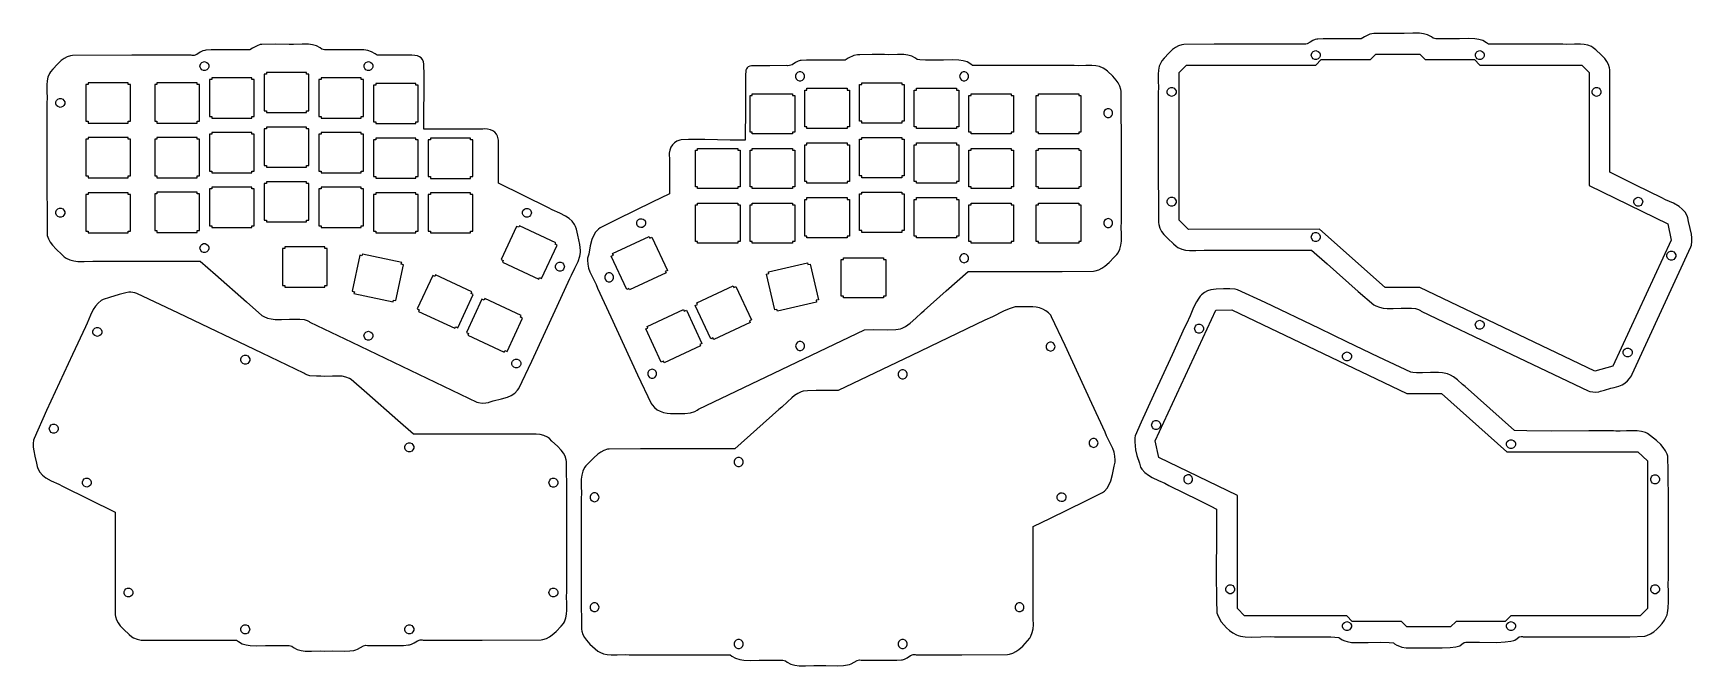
# Model space of a CAD drawing. Extents: x 0.4 to 23.1, y 0.3 to 9.
import ezdxf

# ---------------------------------------------------------------- set-up
doc = ezdxf.new("R2010")
doc.units = 0
doc.layers.get('0').update_dxf_attribs({"linetype": 'CONTINUOUS'})

msp = doc.modelspace()

# ---------------------------------------------------------------- linework, layer by layer
at = {"color": 7}
for p, q in [((17.905, 8.895833), (17.865, 8.871667)), ((17.936667, 8.909167), (17.905, 8.895833)), ((17.959167, 8.914167), (17.936667, 8.909167)), ((17.971667, 8.915), (17.959167, 8.914167)), ((18.045833, 8.918333), (17.971667, 8.915)), ((18.194167, 8.920833), (18.045833, 8.918333)), ((18.416667, 8.918333), (18.194167, 8.920833)), ((18.565, 8.919167), (18.416667, 8.918333)), ((18.61, 8.946667), (18.565, 8.919167)), ((18.684167, 8.981667), (18.61, 8.946667)), ((18.7375, 8.994167), (18.684167, 8.981667)), ((18.765, 8.994167), (18.7375, 8.994167)), ((18.931667, 8.994167), (18.765, 8.994167)), ((18.765, 8.994167), (18.765, 8.994167)), ((19.0975, 8.994167), (18.931667, 8.994167)), ((19.155833, 8.991667), (19.0975, 8.994167)), ((19.275, 8.996667), (19.155833, 8.991667)), ((19.364167, 8.995), (19.275, 8.996667)), ((19.4225, 8.9875), (19.364167, 8.995)), ((19.4775, 8.971667), (19.4225, 8.9875)), ((19.53, 8.945), (19.4775, 8.971667)), ((19.554167, 8.926667), (19.53, 8.945)), ((19.590833, 8.920833), (19.554167, 8.926667)), ((19.665833, 8.918333), (19.590833, 8.920833)), ((19.781667, 8.920833), (19.665833, 8.918333)), ((19.858333, 8.919167), (19.781667, 8.920833)), ((19.915833, 8.9175), (19.858333, 8.919167)), ((20.035, 8.921667), (19.915833, 8.9175)), ((20.124167, 8.919167), (20.035, 8.921667)), ((20.180833, 8.910833), (20.124167, 8.919167)), ((20.235833, 8.894167), (20.180833, 8.910833)), ((20.286667, 8.865), (20.235833, 8.894167)), ((0.776667, 8.65), (0.7375, 8.6225)), ((0.818333, 8.6725), (0.776667, 8.65)), ((0.864167, 8.6875), (0.818333, 8.6725)), ((0.889167, 8.691667), (0.864167, 8.6875)), ((1.704167, 8.694167), (0.889167, 8.691667)), ((2.52, 8.693333), (1.704167, 8.694167)), ((2.534167, 8.690833), (2.52, 8.693333)), ((2.560833, 8.6925), (2.534167, 8.690833)), ((2.5975, 8.705), (2.560833, 8.6925)), ((2.6425, 8.734167), (2.5975, 8.705)), ((2.678333, 8.753333), (2.6425, 8.734167)), ((2.704167, 8.760833), (2.678333, 8.753333)), ((2.718333, 8.7625), (2.704167, 8.760833)), ((2.793333, 8.766667), (2.718333, 8.7625)), ((2.944167, 8.769167), (2.793333, 8.766667)), ((3.171667, 8.7675), (2.944167, 8.769167)), ((3.3225, 8.768333), (3.171667, 8.7675)), ((3.360833, 8.79), (3.3225, 8.768333)), ((3.421667, 8.824167), (3.360833, 8.79)), ((3.465, 8.839167), (3.421667, 8.824167)), ((3.488333, 8.841667), (3.465, 8.839167)), ((3.676667, 8.844167), (3.488333, 8.841667)), ((3.488333, 8.841667), (3.488333, 8.841667)), ((3.865, 8.843333), (3.676667, 8.844167)), ((3.921667, 8.840833), (3.865, 8.843333)), ((4.039167, 8.845), (3.921667, 8.840833)), ((4.126667, 8.844167), (4.039167, 8.845)), ((4.1825, 8.836667), (4.126667, 8.844167)), ((4.236667, 8.820833), (4.1825, 8.836667)), ((4.2875, 8.794167), (4.236667, 8.820833)), ((4.311667, 8.775), (4.2875, 8.794167)), ((4.349167, 8.77), (4.311667, 8.775)), ((4.426667, 8.766667), (4.349167, 8.77)), ((4.546667, 8.769167), (4.426667, 8.766667)), ((4.625833, 8.768333), (4.546667, 8.769167)), ((4.681667, 8.765833), (4.625833, 8.768333)), ((4.798333, 8.77), (4.681667, 8.765833)), ((4.885, 8.768333), (4.798333, 8.77)), ((4.941667, 8.76), (4.885, 8.768333)), ((4.994167, 8.7425), (4.941667, 8.76)), ((5.044167, 8.715), (4.994167, 8.7425)), ((5.0675, 8.695), (5.044167, 8.715)), ((5.295, 8.695), (5.0675, 8.695)), ((5.5225, 8.695), (5.295, 8.695)), ((5.545833, 8.695), (5.5225, 8.695)), ((5.5875, 8.691667), (5.545833, 8.695)), ((5.6225, 8.684167), (5.5875, 8.691667)), ((5.651667, 8.673333), (5.6225, 8.684167)), ((5.675, 8.656667), (5.651667, 8.673333)), ((5.6925, 8.634167), (5.675, 8.656667)), ((11.531667, 8.654167), (11.486667, 8.6275)), ((11.605833, 8.69), (11.531667, 8.654167)), ((11.659167, 8.701667), (11.605833, 8.69)), ((11.6875, 8.701667), (11.659167, 8.701667)), ((11.859167, 8.7025), (11.6875, 8.701667)), ((11.6875, 8.701667), (11.6875, 8.701667)), ((12.03, 8.7025), (11.859167, 8.7025)), ((12.086667, 8.7), (12.03, 8.7025)), ((12.204167, 8.704167), (12.086667, 8.7)), ((12.291667, 8.7025), (12.204167, 8.704167)), ((12.348333, 8.695), (12.291667, 8.7025)), ((12.4025, 8.679167), (12.348333, 8.695)), ((12.453333, 8.6525), (12.4025, 8.679167)), ((12.4775, 8.634167), (12.453333, 8.6525)), ((15.861667, 8.651667), (15.830833, 8.615833)), ((15.926667, 8.724167), (15.861667, 8.651667)), ((15.98, 8.773333), (15.926667, 8.724167)), ((16.019167, 8.800833), (15.98, 8.773333)), ((16.061667, 8.823333), (16.019167, 8.800833)), ((16.106667, 8.838333), (16.061667, 8.823333)), ((16.131667, 8.841667), (16.106667, 8.838333)), ((16.55, 8.845), (16.131667, 8.841667)), ((17.386667, 8.844167), (16.55, 8.845)), ((17.805, 8.844167), (17.386667, 8.844167)), ((17.825, 8.850833), (17.805, 8.844167)), ((17.865, 8.871667), (17.825, 8.850833)), ((17.881667, 8.695833), (17.8825, 8.708333)), ((17.8825, 8.683333), (17.881667, 8.695833)), ((17.8825, 8.708333), (17.891667, 8.73)), ((17.891667, 8.661667), (17.8825, 8.683333)), ((17.891667, 8.73), (17.908333, 8.746667)), ((17.908333, 8.645), (17.891667, 8.661667)), ((17.908333, 8.746667), (17.93, 8.755833)), ((17.93, 8.635833), (17.908333, 8.645)), ((17.93, 8.755833), (17.9425, 8.7575)), ((17.9425, 8.7575), (17.955, 8.755833)), ((17.955, 8.755833), (17.976667, 8.746667)), ((17.976667, 8.645), (17.955, 8.635833)), ((17.976667, 8.746667), (17.993333, 8.73)), ((17.993333, 8.661667), (17.976667, 8.645)), ((17.993333, 8.73), (18.0025, 8.708333)), ((18.0025, 8.683333), (17.993333, 8.661667)), ((18.0025, 8.708333), (18.003333, 8.695833)), ((18.003333, 8.695833), (18.0025, 8.683333)), ((18.003333, 8.695833), (18.003333, 8.695833)), ((18.693333, 8.633333), (18.768333, 8.708333)), ((18.768333, 8.708333), (19.368333, 8.708333)), ((19.368333, 8.708333), (19.443333, 8.633333)), ((20.131667, 8.695833), (20.1325, 8.708333)), ((20.1325, 8.683333), (20.131667, 8.695833)), ((20.1325, 8.708333), (20.141667, 8.73)), ((20.141667, 8.661667), (20.1325, 8.683333)), ((20.141667, 8.73), (20.158333, 8.746667)), ((20.158333, 8.645), (20.141667, 8.661667)), ((20.158333, 8.746667), (20.18, 8.755833)), ((20.18, 8.635833), (20.158333, 8.645)), ((20.18, 8.755833), (20.1925, 8.7575)), ((20.1925, 8.7575), (20.205, 8.755833)), ((20.205, 8.755833), (20.226667, 8.746667)), ((20.226667, 8.645), (20.205, 8.635833)), ((20.226667, 8.746667), (20.243333, 8.73)), ((20.243333, 8.661667), (20.226667, 8.645)), ((20.243333, 8.73), (20.2525, 8.708333)), ((20.2525, 8.683333), (20.243333, 8.661667)), ((20.2525, 8.708333), (20.254167, 8.695833)), ((20.254167, 8.695833), (20.2525, 8.683333)), ((20.254167, 8.695833), (20.254167, 8.695833)), ((20.310833, 8.845), (20.286667, 8.865)), ((21.331667, 8.845), (20.310833, 8.845)), ((21.384167, 8.8425), (21.331667, 8.845)), ((21.4925, 8.846667), (21.384167, 8.8425)), ((21.573333, 8.8475), (21.4925, 8.846667)), ((21.625833, 8.8425), (21.573333, 8.8475)), ((21.676667, 8.831667), (21.625833, 8.8425)), ((21.725833, 8.811667), (21.676667, 8.831667)), ((21.749167, 8.7975), (21.725833, 8.811667)), ((21.785833, 8.766667), (21.749167, 8.7975)), ((21.858333, 8.701667), (21.785833, 8.766667)), ((21.9075, 8.6475), (21.858333, 8.701667)), ((21.935, 8.608333), (21.9075, 8.6475)), ((0.573333, 8.441667), (0.553333, 8.3925)), ((0.5875, 8.465833), (0.573333, 8.441667)), ((0.619167, 8.500833), (0.5875, 8.465833)), ((0.684167, 8.573333), (0.619167, 8.500833)), ((0.7375, 8.6225), (0.684167, 8.573333)), ((2.639167, 8.545), (2.64, 8.5575)), ((2.64, 8.5325), (2.639167, 8.545)), ((2.64, 8.5575), (2.649167, 8.579167)), ((2.649167, 8.510833), (2.64, 8.5325)), ((2.649167, 8.579167), (2.665833, 8.595833)), ((2.665833, 8.494167), (2.649167, 8.510833)), ((2.665833, 8.595833), (2.6875, 8.605)), ((2.6875, 8.485), (2.665833, 8.494167)), ((2.6875, 8.605), (2.7, 8.605833)), ((2.7, 8.484167), (2.6875, 8.485)), ((2.7, 8.605833), (2.7125, 8.605)), ((2.7125, 8.485), (2.7, 8.484167)), ((2.7125, 8.605), (2.734167, 8.595833)), ((2.734167, 8.494167), (2.7125, 8.485)), ((2.734167, 8.595833), (2.750833, 8.579167)), ((2.750833, 8.510833), (2.734167, 8.494167)), ((2.750833, 8.579167), (2.76, 8.5575)), ((2.76, 8.5325), (2.750833, 8.510833)), ((2.76, 8.5575), (2.760833, 8.545)), ((2.760833, 8.545), (2.76, 8.5325)), ((2.760833, 8.545), (2.760833, 8.545)), ((3.55, 8.434167), (3.518333, 8.434167)), ((3.518333, 8.434167), (3.518333, 7.93)), ((4.101667, 8.4575), (3.55, 8.4575)), ((3.55, 8.4575), (3.55, 8.434167)), ((4.101667, 8.434167), (4.101667, 8.4575)), ((4.1325, 8.434167), (4.101667, 8.434167)), ((4.1325, 7.93), (4.1325, 8.434167)), ((4.889167, 8.545), (4.89, 8.5575)), ((4.89, 8.5325), (4.889167, 8.545)), ((4.89, 8.5575), (4.899167, 8.579167)), ((4.899167, 8.510833), (4.89, 8.5325)), ((4.899167, 8.579167), (4.915833, 8.595833)), ((4.915833, 8.494167), (4.899167, 8.510833)), ((4.915833, 8.595833), (4.9375, 8.605)), ((4.9375, 8.485), (4.915833, 8.494167)), ((4.9375, 8.605), (4.95, 8.605833)), ((4.95, 8.484167), (4.9375, 8.485)), ((4.95, 8.605833), (4.9625, 8.605)), ((4.9625, 8.485), (4.95, 8.484167)), ((4.9625, 8.605), (4.984167, 8.595833)), ((4.984167, 8.494167), (4.9625, 8.485)), ((4.984167, 8.595833), (5.000833, 8.579167)), ((5.000833, 8.510833), (4.984167, 8.494167)), ((5.000833, 8.579167), (5.01, 8.5575)), ((5.01, 8.5325), (5.000833, 8.510833)), ((5.01, 8.5575), (5.010833, 8.545)), ((5.010833, 8.545), (5.01, 8.5325)), ((5.010833, 8.545), (5.010833, 8.545)), ((5.703333, 8.605), (5.6925, 8.634167)), ((5.709167, 8.569167), (5.703333, 8.605)), ((5.71, 8.548333), (5.709167, 8.569167)), ((5.7125, 8.444167), (5.71, 8.548333)), ((5.714167, 8.225), (5.7125, 8.444167)), ((10.123333, 8.436667), (10.121667, 7.983333)), ((10.124167, 8.46), (10.123333, 8.436667)), ((10.128333, 8.490833), (10.124167, 8.46)), ((10.134167, 8.508333), (10.128333, 8.490833)), ((10.144167, 8.523333), (10.134167, 8.508333)), ((10.158333, 8.535), (10.144167, 8.523333)), ((10.179167, 8.543333), (10.158333, 8.535)), ((10.205833, 8.5475), (10.179167, 8.543333)), ((10.2225, 8.5475), (10.205833, 8.5475)), ((10.453333, 8.5475), (10.2225, 8.5475)), ((10.685, 8.5525), (10.453333, 8.5475)), ((10.699167, 8.549167), (10.685, 8.5525)), ((10.725833, 8.550833), (10.699167, 8.549167)), ((10.7625, 8.564167), (10.725833, 8.550833)), ((10.808333, 8.593333), (10.7625, 8.564167)), ((10.844167, 8.6125), (10.808333, 8.593333)), ((10.809167, 8.4175), (10.808333, 8.405)), ((10.818333, 8.439167), (10.809167, 8.4175)), ((10.835, 8.455833), (10.818333, 8.439167)), ((10.856667, 8.465), (10.835, 8.455833)), ((10.870833, 8.62), (10.844167, 8.6125)), ((10.869167, 8.465833), (10.856667, 8.465)), ((10.881667, 8.465), (10.869167, 8.465833)), ((10.885, 8.620833), (10.870833, 8.62)), ((10.903333, 8.455833), (10.881667, 8.465)), ((10.96, 8.625833), (10.885, 8.620833)), ((10.92, 8.439167), (10.903333, 8.455833)), ((10.929167, 8.4175), (10.92, 8.439167)), ((10.93, 8.405), (10.929167, 8.4175)), ((11.11, 8.628333), (10.96, 8.625833)), ((11.335833, 8.625833), (11.11, 8.628333)), ((11.486667, 8.6275), (11.335833, 8.625833)), ((12.513333, 8.629167), (12.4775, 8.634167)), ((12.588333, 8.625833), (12.513333, 8.629167)), ((12.704167, 8.628333), (12.588333, 8.625833)), ((12.78, 8.6275), (12.704167, 8.628333)), ((12.838333, 8.625), (12.78, 8.6275)), ((12.958333, 8.629167), (12.838333, 8.625)), ((13.0475, 8.626667), (12.958333, 8.629167)), ((13.105, 8.618333), (13.0475, 8.626667)), ((13.059167, 8.4175), (13.058333, 8.405)), ((13.068333, 8.439167), (13.059167, 8.4175)), ((13.085, 8.455833), (13.068333, 8.439167)), ((13.106667, 8.465), (13.085, 8.455833)), ((13.16, 8.601667), (13.105, 8.618333)), ((13.119167, 8.465833), (13.106667, 8.465)), ((13.131667, 8.465), (13.119167, 8.465833)), ((13.153333, 8.455833), (13.131667, 8.465)), ((13.17, 8.439167), (13.153333, 8.455833)), ((13.210833, 8.5725), (13.16, 8.601667)), ((13.179167, 8.4175), (13.17, 8.439167)), ((13.18, 8.405), (13.179167, 8.4175)), ((13.234167, 8.5525), (13.210833, 8.5725)), ((14.63, 8.5525), (13.234167, 8.5525)), ((14.6825, 8.549167), (14.63, 8.5525)), ((14.790833, 8.553333), (14.6825, 8.549167)), ((14.871667, 8.554167), (14.790833, 8.553333)), ((14.925, 8.549167), (14.871667, 8.554167)), ((14.976667, 8.538333), (14.925, 8.549167)), ((15.025833, 8.518333), (14.976667, 8.538333)), ((15.049167, 8.504167), (15.025833, 8.518333)), ((15.085, 8.473333), (15.049167, 8.504167)), ((15.158333, 8.4075), (15.085, 8.473333)), ((15.785, 8.489167), (15.78, 8.435)), ((15.78, 8.435), (15.780833, 8.351667)), ((15.795833, 8.541667), (15.785, 8.489167)), ((15.815833, 8.591667), (15.795833, 8.541667)), ((15.830833, 8.615833), (15.815833, 8.591667)), ((16.068333, 8.458333), (16.168333, 8.558333)), ((16.068333, 6.433333), (16.068333, 8.458333)), ((16.168333, 8.558333), (17.943333, 8.558333)), ((17.9425, 8.635), (17.93, 8.635833)), ((17.955, 8.635833), (17.9425, 8.635)), ((17.943333, 8.558333), (18.018333, 8.633333)), ((18.018333, 8.633333), (18.693333, 8.633333)), ((19.443333, 8.633333), (20.118333, 8.633333)), ((20.118333, 8.633333), (20.191667, 8.559167)), ((20.1925, 8.635), (20.18, 8.635833)), ((20.191667, 8.559167), (21.591667, 8.559167)), ((20.205, 8.635833), (20.1925, 8.635)), ((21.591667, 8.559167), (21.691667, 8.459167)), ((21.691667, 8.459167), (21.691667, 6.909167)), ((21.956667, 8.565833), (21.935, 8.608333)), ((21.971667, 8.520833), (21.956667, 8.565833)), ((21.975833, 8.495833), (21.971667, 8.520833)), ((21.978333, 8.144167), (21.975833, 8.495833)), ((0.5425, 8.341667), (0.5375, 8.288333)), ((0.5375, 8.288333), (0.538333, 8.2075)), ((0.538333, 8.2075), (0.541667, 8.099167)), ((0.553333, 8.3925), (0.5425, 8.341667)), ((1.105, 8.291667), (1.073333, 8.291667)), ((1.073333, 8.291667), (1.073333, 7.7875)), ((1.656667, 8.315), (1.105, 8.315)), ((1.105, 8.315), (1.105, 8.291667)), ((1.656667, 8.291667), (1.656667, 8.315)), ((1.6875, 8.291667), (1.656667, 8.291667)), ((1.6875, 7.7875), (1.6875, 8.291667)), ((2.05, 8.291667), (2.018333, 8.291667)), ((2.018333, 8.291667), (2.018333, 7.7875)), ((2.05, 8.315), (2.05, 8.291667)), ((2.601667, 8.315), (2.05, 8.315)), ((2.05, 8.315), (2.05, 8.315)), ((2.601667, 8.291667), (2.601667, 8.315)), ((2.6325, 8.291667), (2.601667, 8.291667)), ((2.6325, 7.7875), (2.6325, 8.291667)), ((2.8, 8.359167), (2.768333, 8.359167)), ((2.768333, 8.359167), (2.768333, 7.855)), ((2.8, 8.3825), (2.8, 8.359167)), ((3.351667, 8.3825), (2.8, 8.3825)), ((2.8, 8.3825), (2.8, 8.3825)), ((3.351667, 8.359167), (3.351667, 8.3825)), ((3.3825, 8.359167), (3.351667, 8.359167)), ((3.3825, 7.855), (3.3825, 8.359167)), ((4.3, 8.359167), (4.268333, 8.359167)), ((4.268333, 8.359167), (4.268333, 7.855)), ((4.851667, 8.3825), (4.3, 8.3825)), ((4.3, 8.3825), (4.3, 8.359167)), ((4.851667, 8.359167), (4.851667, 8.3825)), ((4.8825, 8.359167), (4.851667, 8.359167)), ((4.8825, 7.855), (4.8825, 8.359167)), ((5.05, 8.284167), (5.018333, 8.284167)), ((5.018333, 8.284167), (5.018333, 7.78)), ((5.601667, 8.3075), (5.05, 8.3075)), ((5.05, 8.3075), (5.05, 8.284167)), ((5.601667, 8.284167), (5.601667, 8.3075)), ((5.6325, 8.284167), (5.601667, 8.284167)), ((5.6325, 7.78), (5.6325, 8.284167)), ((5.71, 7.889167), (5.714167, 8.225)), ((10.808333, 8.405), (10.809167, 8.3925)), ((10.808333, 8.405), (10.808333, 8.405)), ((10.809167, 8.3925), (10.818333, 8.37)), ((10.818333, 8.37), (10.835, 8.354167)), ((10.835, 8.354167), (10.856667, 8.344167)), ((10.856667, 8.344167), (10.869167, 8.343333)), ((10.869167, 8.343333), (10.881667, 8.344167)), ((10.881667, 8.344167), (10.903333, 8.354167)), ((10.903333, 8.354167), (10.92, 8.37)), ((10.92, 8.37), (10.929167, 8.3925)), ((10.929167, 8.3925), (10.93, 8.405)), ((10.933333, 7.713333), (10.933333, 8.216667)), ((10.933333, 8.216667), (10.965, 8.216667)), ((10.965, 8.216667), (10.965, 8.240833)), ((10.965, 8.240833), (11.516667, 8.240833)), ((11.516667, 8.240833), (11.516667, 8.216667)), ((11.516667, 8.216667), (11.5475, 8.216667)), ((11.5475, 8.216667), (11.5475, 7.713333)), ((11.683333, 7.788333), (11.683333, 8.291667)), ((11.683333, 8.291667), (11.715, 8.291667)), ((11.715, 8.291667), (11.715, 8.315833)), ((11.715, 8.315833), (12.266667, 8.315833)), ((12.266667, 8.315833), (12.266667, 8.291667)), ((12.266667, 8.315833), (12.266667, 8.315833)), ((12.266667, 8.291667), (12.2975, 8.291667)), ((12.2975, 8.291667), (12.2975, 7.788333)), ((12.433333, 7.713333), (12.433333, 8.216667)), ((12.433333, 8.216667), (12.465, 8.216667)), ((12.465, 8.240833), (13.016667, 8.240833)), ((12.465, 8.216667), (12.465, 8.240833)), ((12.465, 8.240833), (12.465, 8.240833)), ((13.016667, 8.240833), (13.016667, 8.216667)), ((13.016667, 8.216667), (13.0475, 8.216667)), ((13.0475, 8.216667), (13.0475, 7.713333)), ((13.058333, 8.405), (13.059167, 8.3925)), ((13.058333, 8.405), (13.058333, 8.405)), ((13.059167, 8.3925), (13.068333, 8.37)), ((13.068333, 8.37), (13.085, 8.354167)), ((13.085, 8.354167), (13.106667, 8.344167)), ((13.106667, 8.344167), (13.119167, 8.343333)), ((13.119167, 8.343333), (13.131667, 8.344167)), ((13.131667, 8.344167), (13.153333, 8.354167)), ((13.153333, 8.354167), (13.17, 8.37)), ((13.17, 8.37), (13.179167, 8.3925)), ((13.179167, 8.3925), (13.18, 8.405)), ((15.2075, 8.353333), (15.158333, 8.4075)), ((15.235, 8.313333), (15.2075, 8.353333)), ((15.2575, 8.270833), (15.235, 8.313333)), ((15.271667, 8.225), (15.2575, 8.270833)), ((15.275833, 8.2), (15.271667, 8.225)), ((15.278333, 7.300833), (15.275833, 8.2)), ((15.780833, 8.351667), (15.785, 8.241667)), ((15.785, 8.241667), (15.7825, 8.1875)), ((15.905, 8.190833), (15.905833, 8.203333)), ((15.905833, 8.178333), (15.905, 8.190833)), ((15.905833, 8.203333), (15.915, 8.225833)), ((15.915, 8.225833), (15.931667, 8.2425)), ((15.931667, 8.2425), (15.953333, 8.251667)), ((15.953333, 8.251667), (15.965833, 8.2525)), ((15.965833, 8.2525), (15.978333, 8.251667)), ((15.978333, 8.251667), (16.000833, 8.2425)), ((16.000833, 8.2425), (16.016667, 8.225833)), ((16.016667, 8.225833), (16.026667, 8.203333)), ((16.026667, 8.203333), (16.0275, 8.190833)), ((16.0275, 8.190833), (16.026667, 8.178333)), ((16.0275, 8.190833), (16.0275, 8.190833)), ((21.733333, 8.190833), (21.734167, 8.203333)), ((21.734167, 8.178333), (21.733333, 8.190833)), ((21.734167, 8.203333), (21.743333, 8.225833)), ((21.743333, 8.225833), (21.76, 8.2425)), ((21.76, 8.2425), (21.781667, 8.251667)), ((21.781667, 8.251667), (21.794167, 8.2525)), ((21.794167, 8.2525), (21.806667, 8.251667)), ((21.806667, 8.251667), (21.828333, 8.2425)), ((21.828333, 8.2425), (21.845, 8.225833)), ((21.845, 8.225833), (21.854167, 8.203333)), ((21.854167, 8.203333), (21.855, 8.190833)), ((21.855, 8.190833), (21.854167, 8.178333)), ((21.855, 8.190833), (21.855, 8.190833)), ((0.539167, 8.046667), (0.538333, 7.146667)), ((0.541667, 8.099167), (0.539167, 8.046667)), ((0.6625, 8.04), (0.663333, 8.0525)), ((0.663333, 8.0275), (0.6625, 8.04)), ((0.663333, 8.0525), (0.6725, 8.074167)), ((0.6725, 8.005833), (0.663333, 8.0275)), ((0.6725, 8.074167), (0.689167, 8.090833)), ((0.689167, 7.989167), (0.6725, 8.005833)), ((0.689167, 8.090833), (0.710833, 8.1)), ((0.710833, 7.98), (0.689167, 7.989167)), ((0.710833, 8.1), (0.723333, 8.100833)), ((0.723333, 7.979167), (0.710833, 7.98)), ((0.723333, 8.100833), (0.735833, 8.1)), ((0.735833, 7.98), (0.723333, 7.979167)), ((0.735833, 8.1), (0.7575, 8.090833)), ((0.7575, 7.989167), (0.735833, 7.98)), ((0.7575, 8.090833), (0.774167, 8.074167)), ((0.774167, 8.005833), (0.7575, 7.989167)), ((0.774167, 8.074167), (0.784167, 8.0525)), ((0.784167, 8.0275), (0.774167, 8.005833)), ((0.784167, 8.0525), (0.785, 8.04)), ((0.785, 8.04), (0.784167, 8.0275)), ((0.785, 8.04), (0.785, 8.04)), ((10.121667, 7.983333), (10.119167, 7.53)), ((10.184167, 7.638333), (10.184167, 8.141667)), ((10.184167, 8.141667), (10.215, 8.141667)), ((10.215, 8.141667), (10.215, 8.165833)), ((10.215, 8.165833), (10.766667, 8.165833)), ((10.766667, 8.165833), (10.766667, 8.141667)), ((10.766667, 8.141667), (10.798333, 8.141667)), ((10.798333, 8.141667), (10.798333, 7.638333)), ((13.183333, 7.6375), (13.183333, 8.141667)), ((13.183333, 8.141667), (13.215, 8.141667)), ((13.215, 8.141667), (13.215, 8.165)), ((13.215, 8.165), (13.765833, 8.165)), ((13.765833, 8.165), (13.765833, 8.141667)), ((13.765833, 8.165), (13.765833, 8.165)), ((13.765833, 8.141667), (13.7975, 8.141667)), ((13.7975, 8.141667), (13.7975, 7.6375)), ((14.108333, 7.638333), (14.108333, 8.141667)), ((14.108333, 8.141667), (14.14, 8.141667)), ((14.14, 8.141667), (14.14, 8.165833)), ((14.14, 8.165833), (14.691667, 8.165833)), ((14.691667, 8.165833), (14.691667, 8.141667)), ((14.691667, 8.141667), (14.7225, 8.141667)), ((14.7225, 8.141667), (14.7225, 7.638333)), ((15.7825, 8.1875), (15.781667, 7.2925)), ((15.915, 8.156667), (15.905833, 8.178333)), ((15.931667, 8.14), (15.915, 8.156667)), ((15.953333, 8.130833), (15.931667, 8.14)), ((15.965833, 8.13), (15.953333, 8.130833)), ((15.978333, 8.130833), (15.965833, 8.13)), ((16.000833, 8.14), (15.978333, 8.130833)), ((16.016667, 8.156667), (16.000833, 8.14)), ((16.026667, 8.178333), (16.016667, 8.156667)), ((21.743333, 8.156667), (21.734167, 8.178333)), ((21.76, 8.14), (21.743333, 8.156667)), ((21.781667, 8.130833), (21.76, 8.14)), ((21.794167, 8.13), (21.781667, 8.130833)), ((21.806667, 8.130833), (21.794167, 8.13)), ((21.828333, 8.14), (21.806667, 8.130833)), ((21.845, 8.156667), (21.828333, 8.14)), ((21.854167, 8.178333), (21.845, 8.156667)), ((21.9775, 7.44), (21.978333, 8.144167)), ((1.073333, 7.7875), (1.105, 7.7875)), ((1.105, 7.7875), (1.105, 7.764167)), ((1.105, 7.764167), (1.656667, 7.764167)), ((1.105, 7.764167), (1.105, 7.764167)), ((1.656667, 7.764167), (1.656667, 7.7875)), ((1.656667, 7.7875), (1.6875, 7.7875)), ((2.018333, 7.7875), (2.05, 7.7875)), ((2.05, 7.7875), (2.05, 7.764167)), ((2.05, 7.764167), (2.601667, 7.764167)), ((2.601667, 7.764167), (2.601667, 7.7875)), ((2.601667, 7.7875), (2.6325, 7.7875)), ((2.768333, 7.855), (2.8, 7.855)), ((2.8, 7.855), (2.8, 7.831667)), ((2.8, 7.831667), (3.351667, 7.831667)), ((3.351667, 7.831667), (3.351667, 7.855)), ((3.351667, 7.855), (3.3825, 7.855)), ((3.518333, 7.93), (3.55, 7.93)), ((3.55, 7.93), (3.55, 7.906667)), ((3.55, 7.906667), (4.101667, 7.906667)), ((3.55, 7.906667), (3.55, 7.906667)), ((4.101667, 7.906667), (4.101667, 7.93)), ((4.101667, 7.93), (4.1325, 7.93)), ((4.268333, 7.855), (4.3, 7.855)), ((4.3, 7.855), (4.3, 7.831667)), ((4.3, 7.831667), (4.851667, 7.831667)), ((4.3, 7.831667), (4.3, 7.831667)), ((4.851667, 7.831667), (4.851667, 7.855)), ((4.851667, 7.855), (4.8825, 7.855)), ((5.018333, 7.78), (5.05, 7.78)), ((5.018333, 7.78), (5.018333, 7.78)), ((5.05, 7.78), (5.05, 7.756667)), ((5.05, 7.756667), (5.601667, 7.756667)), ((5.601667, 7.756667), (5.601667, 7.78)), ((5.601667, 7.78), (5.6325, 7.78)), ((5.71, 7.678333), (5.71, 7.889167)), ((11.715, 7.788333), (11.683333, 7.788333)), ((11.715, 7.764167), (11.715, 7.788333)), ((12.266667, 7.764167), (11.715, 7.764167)), ((12.2975, 7.788333), (12.266667, 7.788333)), ((12.266667, 7.788333), (12.266667, 7.764167)), ((15.035833, 7.9125), (15.035, 7.9)), ((15.035, 7.9), (15.035833, 7.8875)), ((15.035, 7.9), (15.035, 7.9)), ((15.045, 7.934167), (15.035833, 7.9125)), ((15.035833, 7.8875), (15.045, 7.865833)), ((15.061667, 7.950833), (15.045, 7.934167)), ((15.045, 7.865833), (15.061667, 7.849167)), ((15.083333, 7.96), (15.061667, 7.950833)), ((15.061667, 7.849167), (15.083333, 7.84)), ((15.095833, 7.960833), (15.083333, 7.96)), ((15.083333, 7.84), (15.095833, 7.839167)), ((15.108333, 7.96), (15.095833, 7.960833)), ((15.095833, 7.839167), (15.108333, 7.84)), ((15.13, 7.950833), (15.108333, 7.96)), ((15.108333, 7.84), (15.13, 7.849167)), ((15.146667, 7.934167), (15.13, 7.950833)), ((15.13, 7.849167), (15.146667, 7.865833)), ((15.155833, 7.9125), (15.146667, 7.934167)), ((15.146667, 7.865833), (15.155833, 7.8875)), ((15.156667, 7.9), (15.155833, 7.9125)), ((15.155833, 7.8875), (15.156667, 7.9)), ((1.105, 7.541667), (1.073333, 7.541667)), ((1.073333, 7.541667), (1.073333, 7.0375)), ((1.656667, 7.565), (1.105, 7.565)), ((1.105, 7.565), (1.105, 7.541667)), ((1.656667, 7.541667), (1.656667, 7.565)), ((1.6875, 7.541667), (1.656667, 7.541667)), ((1.6875, 7.0375), (1.6875, 7.541667)), ((2.05, 7.541667), (2.018333, 7.541667)), ((2.018333, 7.541667), (2.018333, 7.0375)), ((2.601667, 7.565), (2.05, 7.565)), ((2.05, 7.565), (2.05, 7.541667)), ((2.601667, 7.541667), (2.601667, 7.565)), ((2.6325, 7.541667), (2.601667, 7.541667)), ((2.6325, 7.0375), (2.6325, 7.541667)), ((2.8, 7.609167), (2.768333, 7.609167)), ((2.768333, 7.609167), (2.768333, 7.105)), ((2.8, 7.6325), (2.8, 7.609167)), ((3.351667, 7.6325), (2.8, 7.6325)), ((2.8, 7.6325), (2.8, 7.6325)), ((3.351667, 7.609167), (3.351667, 7.6325)), ((3.3825, 7.609167), (3.351667, 7.609167)), ((3.3825, 7.105), (3.3825, 7.609167)), ((3.55, 7.684167), (3.518333, 7.684167)), ((3.518333, 7.684167), (3.518333, 7.18)), ((4.101667, 7.7075), (3.55, 7.7075)), ((3.55, 7.7075), (3.55, 7.684167)), ((4.101667, 7.684167), (4.101667, 7.7075)), ((4.101667, 7.7075), (4.101667, 7.7075)), ((4.1325, 7.684167), (4.101667, 7.684167)), ((4.1325, 7.18), (4.1325, 7.684167)), ((4.3, 7.609167), (4.268333, 7.609167)), ((4.268333, 7.609167), (4.268333, 7.105)), ((4.851667, 7.6325), (4.3, 7.6325)), ((4.3, 7.6325), (4.3, 7.609167)), ((4.851667, 7.609167), (4.851667, 7.6325)), ((4.8825, 7.609167), (4.851667, 7.609167)), ((4.8825, 7.105), (4.8825, 7.609167)), ((5.05, 7.534167), (5.018333, 7.534167)), ((5.018333, 7.534167), (5.018333, 7.03)), ((5.601667, 7.5575), (5.05, 7.5575)), ((5.05, 7.5575), (5.05, 7.534167)), ((5.601667, 7.534167), (5.601667, 7.5575)), ((5.6325, 7.534167), (5.601667, 7.534167)), ((5.6325, 7.03), (5.6325, 7.534167)), ((6.114167, 7.68), (5.71, 7.678333)), ((5.799167, 7.533333), (5.7675, 7.533333)), ((5.7675, 7.533333), (5.7675, 7.029167)), ((6.35, 7.556667), (5.799167, 7.556667)), ((5.799167, 7.556667), (5.799167, 7.533333)), ((6.5175, 7.681667), (6.114167, 7.68)), ((6.35, 7.533333), (6.35, 7.556667)), ((6.381667, 7.533333), (6.35, 7.533333)), ((6.381667, 7.029167), (6.381667, 7.533333)), ((6.540833, 7.683333), (6.5175, 7.681667)), ((6.584167, 7.680833), (6.540833, 7.683333)), ((6.6225, 7.6725), (6.584167, 7.680833)), ((6.655833, 7.658333), (6.6225, 7.6725)), ((6.683333, 7.638333), (6.655833, 7.658333)), ((6.705, 7.613333), (6.683333, 7.638333)), ((6.720833, 7.583333), (6.705, 7.613333)), ((6.73, 7.549167), (6.720833, 7.583333)), ((6.731667, 7.53), (6.73, 7.549167)), ((6.7325, 7.345833), (6.731667, 7.53)), ((9.18, 7.516667), (9.146667, 7.494167)), ((9.219167, 7.53), (9.18, 7.516667)), ((9.240833, 7.5325), (9.219167, 7.53)), ((9.340833, 7.535833), (9.240833, 7.5325)), ((9.564167, 7.535833), (9.340833, 7.535833)), ((9.9125, 7.53), (9.564167, 7.535833)), ((10.119167, 7.53), (9.9125, 7.53)), ((10.215, 7.638333), (10.184167, 7.638333)), ((10.215, 7.614167), (10.215, 7.638333)), ((10.766667, 7.614167), (10.215, 7.614167)), ((10.798333, 7.638333), (10.766667, 7.638333)), ((10.766667, 7.638333), (10.766667, 7.614167)), ((10.798333, 7.638333), (10.798333, 7.638333)), ((10.965, 7.713333), (10.933333, 7.713333)), ((10.965, 7.689167), (10.965, 7.713333)), ((11.516667, 7.689167), (10.965, 7.689167)), ((11.5475, 7.713333), (11.516667, 7.713333)), ((11.516667, 7.713333), (11.516667, 7.689167)), ((11.5475, 7.713333), (11.5475, 7.713333)), ((11.683333, 7.038333), (11.683333, 7.541667)), ((11.683333, 7.541667), (11.715, 7.541667)), ((11.715, 7.565833), (12.266667, 7.565833)), ((11.715, 7.541667), (11.715, 7.565833)), ((11.715, 7.565833), (11.715, 7.565833)), ((12.266667, 7.565833), (12.266667, 7.541667)), ((12.266667, 7.541667), (12.2975, 7.541667)), ((12.2975, 7.541667), (12.2975, 7.038333)), ((12.465, 7.713333), (12.433333, 7.713333)), ((12.465, 7.689167), (12.465, 7.713333)), ((13.016667, 7.689167), (12.465, 7.689167)), ((13.0475, 7.713333), (13.016667, 7.713333)), ((13.016667, 7.713333), (13.016667, 7.689167)), ((13.215, 7.6375), (13.183333, 7.6375)), ((13.215, 7.614167), (13.215, 7.6375)), ((13.765833, 7.614167), (13.215, 7.614167)), ((13.7975, 7.6375), (13.765833, 7.6375)), ((13.765833, 7.6375), (13.765833, 7.614167)), ((14.14, 7.638333), (14.108333, 7.638333)), ((14.108333, 7.638333), (14.108333, 7.638333)), ((14.14, 7.614167), (14.14, 7.638333)), ((14.691667, 7.614167), (14.14, 7.614167)), ((14.7225, 7.638333), (14.691667, 7.638333)), ((14.691667, 7.638333), (14.691667, 7.614167)), ((6.735, 6.936667), (6.7325, 7.345833)), ((9.075833, 7.351667), (9.075, 7.310833)), ((9.075, 7.310833), (9.0775, 7.29)), ((9.083333, 7.3925), (9.075833, 7.351667)), ((9.0775, 7.29), (9.078333, 7.0425)), ((9.098333, 7.430833), (9.083333, 7.3925)), ((9.119167, 7.465), (9.098333, 7.430833)), ((9.146667, 7.494167), (9.119167, 7.465)), ((9.434167, 6.888333), (9.434167, 7.391667)), ((9.434167, 7.391667), (9.465, 7.391667)), ((9.465, 7.391667), (9.465, 7.415833)), ((9.465, 7.415833), (10.016667, 7.415833)), ((10.016667, 7.415833), (10.016667, 7.391667)), ((10.016667, 7.391667), (10.048333, 7.391667)), ((10.048333, 7.391667), (10.048333, 6.888333)), ((10.184167, 6.888333), (10.184167, 7.391667)), ((10.184167, 7.391667), (10.215, 7.391667)), ((10.215, 7.391667), (10.215, 7.415833)), ((10.215, 7.415833), (10.766667, 7.415833)), ((10.766667, 7.415833), (10.766667, 7.391667)), ((10.766667, 7.391667), (10.798333, 7.391667)), ((10.798333, 7.391667), (10.798333, 6.888333)), ((10.933333, 6.963333), (10.933333, 7.466667)), ((10.933333, 7.466667), (10.965, 7.466667)), ((10.965, 7.466667), (10.965, 7.490833)), ((10.965, 7.490833), (11.516667, 7.490833)), ((11.516667, 7.490833), (11.516667, 7.466667)), ((11.516667, 7.466667), (11.5475, 7.466667)), ((11.5475, 7.466667), (11.5475, 6.963333)), ((12.433333, 6.963333), (12.433333, 7.466667)), ((12.433333, 7.466667), (12.465, 7.466667)), ((12.465, 7.490833), (13.016667, 7.490833)), ((12.465, 7.466667), (12.465, 7.490833)), ((12.465, 7.490833), (12.465, 7.490833)), ((13.016667, 7.490833), (13.016667, 7.466667)), ((13.016667, 7.466667), (13.0475, 7.466667)), ((13.0475, 7.466667), (13.0475, 6.963333)), ((13.183333, 6.888333), (13.183333, 7.391667)), ((13.183333, 7.391667), (13.215, 7.391667)), ((13.215, 7.415833), (13.766667, 7.415833)), ((13.215, 7.391667), (13.215, 7.415833)), ((13.215, 7.415833), (13.215, 7.415833)), ((13.766667, 7.415833), (13.766667, 7.391667)), ((13.766667, 7.391667), (13.7975, 7.391667)), ((13.7975, 7.391667), (13.7975, 6.888333)), ((14.108333, 6.888333), (14.108333, 7.391667)), ((14.108333, 7.391667), (14.14, 7.391667)), ((14.14, 7.415833), (14.691667, 7.415833)), ((14.14, 7.391667), (14.14, 7.415833)), ((14.14, 7.415833), (14.14, 7.415833)), ((14.691667, 7.415833), (14.691667, 7.391667)), ((14.691667, 7.391667), (14.7225, 7.391667)), ((14.7225, 7.391667), (14.7225, 6.888333)), ((15.2775, 6.400833), (15.278333, 7.300833)), ((15.781667, 7.2925), (15.784167, 6.3975)), ((21.978333, 7.088333), (21.9775, 7.44)), ((0.538333, 7.146667), (0.541667, 6.2475)), ((2.768333, 7.105), (2.8, 7.105)), ((2.8, 7.105), (2.8, 7.081667)), ((2.8, 7.081667), (3.351667, 7.081667)), ((3.351667, 7.081667), (3.351667, 7.105)), ((3.351667, 7.105), (3.3825, 7.105)), ((3.518333, 7.18), (3.55, 7.18)), ((3.55, 7.18), (3.55, 7.156667)), ((3.55, 7.156667), (4.101667, 7.156667)), ((4.101667, 7.156667), (4.101667, 7.18)), ((4.101667, 7.18), (4.1325, 7.18)), ((4.268333, 7.105), (4.3, 7.105)), ((4.3, 7.105), (4.3, 7.081667)), ((4.3, 7.081667), (4.851667, 7.081667)), ((4.851667, 7.081667), (4.851667, 7.105)), ((4.851667, 7.105), (4.8825, 7.105)), ((4.851667, 7.081667), (4.851667, 7.081667)), ((22.335, 6.9125), (21.978333, 7.088333)), ((1.073333, 7.0375), (1.105, 7.0375)), ((1.105, 7.0375), (1.105, 7.014167)), ((1.105, 7.014167), (1.656667, 7.014167)), ((1.105, 7.014167), (1.105, 7.014167)), ((1.656667, 7.014167), (1.656667, 7.0375)), ((1.656667, 7.0375), (1.6875, 7.0375)), ((2.018333, 7.0375), (2.05, 7.0375)), ((2.05, 7.0375), (2.05, 7.014167)), ((2.05, 7.014167), (2.601667, 7.014167)), ((2.05, 7.014167), (2.05, 7.014167)), ((2.601667, 7.014167), (2.601667, 7.0375)), ((2.601667, 7.0375), (2.6325, 7.0375)), ((2.8, 6.859167), (2.768333, 6.859167)), ((2.768333, 6.859167), (2.768333, 6.355)), ((2.8, 6.8825), (2.8, 6.859167)), ((3.351667, 6.8825), (2.8, 6.8825)), ((2.8, 6.8825), (2.8, 6.8825)), ((3.351667, 6.859167), (3.351667, 6.8825)), ((3.3825, 6.859167), (3.351667, 6.859167)), ((3.3825, 6.355), (3.3825, 6.859167)), ((3.55, 6.934167), (3.518333, 6.934167)), ((3.518333, 6.934167), (3.518333, 6.43)), ((3.55, 6.9575), (3.55, 6.934167)), ((4.101667, 6.9575), (3.55, 6.9575)), ((3.55, 6.9575), (3.55, 6.9575)), ((4.101667, 6.934167), (4.101667, 6.9575)), ((4.1325, 6.934167), (4.101667, 6.934167)), ((4.1325, 6.43), (4.1325, 6.934167)), ((4.3, 6.859167), (4.268333, 6.859167)), ((4.268333, 6.859167), (4.268333, 6.355)), ((4.851667, 6.8825), (4.3, 6.8825)), ((4.3, 6.8825), (4.3, 6.859167)), ((4.851667, 6.859167), (4.851667, 6.8825)), ((4.8825, 6.859167), (4.851667, 6.859167)), ((4.8825, 6.355), (4.8825, 6.859167)), ((5.018333, 7.03), (5.05, 7.03)), ((5.05, 7.03), (5.05, 7.006667)), ((5.05, 7.006667), (5.601667, 7.006667)), ((5.05, 7.006667), (5.05, 7.006667)), ((5.601667, 7.006667), (5.601667, 7.03)), ((5.601667, 7.03), (5.6325, 7.03)), ((5.7675, 7.029167), (5.799167, 7.029167)), ((5.799167, 7.029167), (5.799167, 7.005)), ((5.799167, 7.005), (6.35, 7.005)), ((5.799167, 7.005), (5.799167, 7.005)), ((6.35, 7.005), (6.35, 7.029167)), ((6.35, 7.029167), (6.381667, 7.029167)), ((7.0775, 6.768333), (6.735, 6.936667)), ((9.078333, 7.0425), (9.078333, 6.794167)), ((9.465, 6.888333), (9.434167, 6.888333)), ((9.465, 6.864167), (9.465, 6.888333)), ((10.016667, 6.864167), (9.465, 6.864167)), ((10.048333, 6.888333), (10.016667, 6.888333)), ((10.016667, 6.888333), (10.016667, 6.864167)), ((10.048333, 6.888333), (10.048333, 6.888333)), ((10.215, 6.888333), (10.184167, 6.888333)), ((10.215, 6.864167), (10.215, 6.888333)), ((10.766667, 6.864167), (10.215, 6.864167)), ((10.798333, 6.888333), (10.766667, 6.888333)), ((10.766667, 6.888333), (10.766667, 6.864167)), ((10.798333, 6.888333), (10.798333, 6.888333)), ((10.965, 6.963333), (10.933333, 6.963333)), ((10.965, 6.939167), (10.965, 6.963333)), ((11.516667, 6.939167), (10.965, 6.939167)), ((11.5475, 6.963333), (11.516667, 6.963333)), ((11.516667, 6.963333), (11.516667, 6.939167)), ((11.5475, 6.963333), (11.5475, 6.963333)), ((11.715, 7.038333), (11.683333, 7.038333)), ((11.715, 7.014167), (11.715, 7.038333)), ((12.266667, 7.014167), (11.715, 7.014167)), ((12.2975, 7.038333), (12.266667, 7.038333)), ((12.266667, 7.038333), (12.266667, 7.014167)), ((12.465, 6.963333), (12.433333, 6.963333)), ((12.465, 6.939167), (12.465, 6.963333)), ((13.016667, 6.939167), (12.465, 6.939167)), ((13.0475, 6.963333), (13.016667, 6.963333)), ((13.016667, 6.963333), (13.016667, 6.939167)), ((13.215, 6.888333), (13.183333, 6.888333)), ((13.215, 6.864167), (13.215, 6.888333)), ((13.766667, 6.864167), (13.215, 6.864167)), ((13.7975, 6.888333), (13.766667, 6.888333)), ((13.766667, 6.888333), (13.766667, 6.864167)), ((14.14, 6.888333), (14.108333, 6.888333)), ((14.14, 6.864167), (14.14, 6.888333)), ((14.691667, 6.864167), (14.14, 6.864167)), ((14.7225, 6.888333), (14.691667, 6.888333)), ((14.691667, 6.888333), (14.691667, 6.864167)), ((21.691667, 6.909167), (22.771667, 6.379167)), ((22.691667, 6.7375), (22.335, 6.9125)), ((1.105, 6.784167), (1.073333, 6.784167)), ((1.073333, 6.784167), (1.073333, 6.28)), ((1.656667, 6.8075), (1.105, 6.8075)), ((1.105, 6.8075), (1.105, 6.784167)), ((1.656667, 6.784167), (1.656667, 6.8075)), ((1.6875, 6.784167), (1.656667, 6.784167)), ((1.6875, 6.28), (1.6875, 6.784167)), ((2.05, 6.791667), (2.018333, 6.791667)), ((2.018333, 6.791667), (2.018333, 6.2875)), ((2.601667, 6.815), (2.05, 6.815)), ((2.05, 6.815), (2.05, 6.791667)), ((2.601667, 6.791667), (2.601667, 6.815)), ((2.6325, 6.791667), (2.601667, 6.791667)), ((2.6325, 6.2875), (2.6325, 6.791667)), ((5.05, 6.784167), (5.018333, 6.784167)), ((5.018333, 6.784167), (5.018333, 6.28)), ((5.601667, 6.8075), (5.05, 6.8075)), ((5.05, 6.8075), (5.05, 6.784167)), ((5.601667, 6.784167), (5.601667, 6.8075)), ((5.6325, 6.784167), (5.601667, 6.784167)), ((5.6325, 6.28), (5.6325, 6.784167)), ((5.768333, 6.784167), (5.768333, 6.28)), ((5.8, 6.784167), (5.768333, 6.784167)), ((5.768333, 6.784167), (5.768333, 6.784167)), ((6.351667, 6.8075), (5.8, 6.8075)), ((5.8, 6.8075), (5.8, 6.784167)), ((6.351667, 6.784167), (6.351667, 6.8075)), ((6.3825, 6.784167), (6.351667, 6.784167)), ((6.3825, 6.28), (6.3825, 6.784167)), ((7.420833, 6.600833), (7.0775, 6.768333)), ((7.47, 6.573333), (7.420833, 6.600833)), ((8.840833, 6.6775), (8.364167, 6.446667)), ((9.078333, 6.794167), (8.840833, 6.6775)), ((9.434167, 6.641667), (9.465, 6.641667)), ((9.434167, 6.138333), (9.434167, 6.641667)), ((9.434167, 6.641667), (9.434167, 6.641667)), ((9.465, 6.641667), (9.465, 6.665833)), ((9.465, 6.665833), (10.016667, 6.665833)), ((10.016667, 6.665833), (10.016667, 6.641667)), ((10.016667, 6.641667), (10.048333, 6.641667)), ((10.048333, 6.641667), (10.048333, 6.138333)), ((10.184167, 6.138333), (10.184167, 6.641667)), ((10.184167, 6.641667), (10.215, 6.641667)), ((10.215, 6.641667), (10.215, 6.665833)), ((10.215, 6.665833), (10.766667, 6.665833)), ((10.766667, 6.665833), (10.766667, 6.641667)), ((10.766667, 6.641667), (10.798333, 6.641667)), ((10.798333, 6.641667), (10.798333, 6.138333)), ((10.933333, 6.213333), (10.933333, 6.716667)), ((10.933333, 6.716667), (10.965, 6.716667)), ((10.965, 6.716667), (10.965, 6.740833)), ((10.965, 6.740833), (11.516667, 6.740833)), ((11.516667, 6.740833), (11.516667, 6.716667)), ((11.516667, 6.716667), (11.5475, 6.716667)), ((11.5475, 6.716667), (11.5475, 6.213333)), ((11.683333, 6.288333), (11.683333, 6.791667)), ((11.683333, 6.791667), (11.715, 6.791667)), ((11.715, 6.815833), (12.266667, 6.815833)), ((11.715, 6.791667), (11.715, 6.815833)), ((11.715, 6.815833), (11.715, 6.815833)), ((12.266667, 6.815833), (12.266667, 6.791667)), ((12.266667, 6.791667), (12.2975, 6.791667)), ((12.2975, 6.791667), (12.2975, 6.288333)), ((12.433333, 6.213333), (12.433333, 6.716667)), ((12.433333, 6.716667), (12.465, 6.716667)), ((12.465, 6.740833), (13.016667, 6.740833)), ((12.465, 6.716667), (12.465, 6.740833)), ((12.465, 6.740833), (12.465, 6.740833)), ((13.016667, 6.740833), (13.016667, 6.716667)), ((13.016667, 6.716667), (13.0475, 6.716667)), ((13.0475, 6.716667), (13.0475, 6.213333)), ((13.183333, 6.138333), (13.183333, 6.641667)), ((13.183333, 6.641667), (13.215, 6.641667)), ((13.215, 6.665833), (13.766667, 6.665833)), ((13.215, 6.641667), (13.215, 6.665833)), ((13.215, 6.665833), (13.215, 6.665833)), ((13.766667, 6.665833), (13.766667, 6.641667)), ((13.766667, 6.641667), (13.7975, 6.641667)), ((13.7975, 6.641667), (13.7975, 6.138333)), ((14.108333, 6.138333), (14.108333, 6.641667)), ((14.108333, 6.641667), (14.14, 6.641667)), ((14.14, 6.665833), (14.691667, 6.665833)), ((14.14, 6.641667), (14.14, 6.665833)), ((14.14, 6.665833), (14.14, 6.665833)), ((14.691667, 6.665833), (14.691667, 6.641667)), ((14.691667, 6.641667), (14.7225, 6.641667)), ((14.7225, 6.641667), (14.7225, 6.138333)), ((15.905, 6.685), (15.905833, 6.6975)), ((15.905833, 6.6725), (15.905, 6.685)), ((15.905833, 6.6975), (15.915, 6.719167)), ((15.915, 6.650833), (15.905833, 6.6725)), ((15.915, 6.719167), (15.931667, 6.735833)), ((15.931667, 6.634167), (15.915, 6.650833)), ((15.931667, 6.735833), (15.953333, 6.745)), ((15.953333, 6.625), (15.931667, 6.634167)), ((15.953333, 6.745), (15.965833, 6.745833)), ((15.965833, 6.624167), (15.953333, 6.625)), ((15.965833, 6.745833), (15.978333, 6.745)), ((15.978333, 6.625), (15.965833, 6.624167)), ((15.978333, 6.745), (16.000833, 6.735833)), ((16.000833, 6.634167), (15.978333, 6.625)), ((16.000833, 6.735833), (16.016667, 6.719167)), ((16.016667, 6.650833), (16.000833, 6.634167)), ((16.016667, 6.719167), (16.026667, 6.6975)), ((16.026667, 6.6725), (16.016667, 6.650833)), ((16.026667, 6.6975), (16.0275, 6.685)), ((16.0275, 6.685), (16.026667, 6.6725)), ((16.0275, 6.685), (16.0275, 6.685)), ((22.304167, 6.684167), (22.305, 6.695833)), ((22.305, 6.671667), (22.304167, 6.684167)), ((22.305, 6.695833), (22.314167, 6.718333)), ((22.314167, 6.649167), (22.305, 6.671667)), ((22.314167, 6.718333), (22.330833, 6.735)), ((22.330833, 6.6325), (22.314167, 6.649167)), ((22.330833, 6.735), (22.353333, 6.744167)), ((22.353333, 6.623333), (22.330833, 6.6325)), ((22.353333, 6.744167), (22.365, 6.745)), ((22.365, 6.6225), (22.353333, 6.623333)), ((22.365, 6.745), (22.3775, 6.744167)), ((22.3775, 6.623333), (22.365, 6.6225)), ((22.3775, 6.744167), (22.4, 6.735)), ((22.4, 6.6325), (22.3775, 6.623333)), ((22.4, 6.735), (22.416667, 6.718333)), ((22.416667, 6.649167), (22.4, 6.6325)), ((22.416667, 6.718333), (22.425833, 6.695833)), ((22.425833, 6.671667), (22.416667, 6.649167)), ((22.425833, 6.695833), (22.426667, 6.684167)), ((22.426667, 6.684167), (22.425833, 6.671667)), ((22.426667, 6.684167), (22.426667, 6.684167)), ((22.741667, 6.711667), (22.691667, 6.7375)), ((22.849167, 6.6625), (22.741667, 6.711667)), ((22.925, 6.619167), (22.849167, 6.6625)), ((22.97, 6.584167), (22.925, 6.619167)), ((0.6625, 6.534167), (0.663333, 6.545833)), ((0.663333, 6.521667), (0.6625, 6.534167)), ((0.663333, 6.545833), (0.6725, 6.568333)), ((0.6725, 6.499167), (0.663333, 6.521667)), ((0.6725, 6.568333), (0.689167, 6.585)), ((0.689167, 6.4825), (0.6725, 6.499167)), ((0.689167, 6.585), (0.710833, 6.594167)), ((0.710833, 6.473333), (0.689167, 6.4825)), ((0.710833, 6.594167), (0.723333, 6.595)), ((0.723333, 6.4725), (0.710833, 6.473333)), ((0.723333, 6.595), (0.735833, 6.594167)), ((0.735833, 6.473333), (0.723333, 6.4725)), ((0.735833, 6.594167), (0.7575, 6.585)), ((0.7575, 6.4825), (0.735833, 6.473333)), ((0.7575, 6.585), (0.774167, 6.568333)), ((0.774167, 6.499167), (0.7575, 6.4825)), ((0.774167, 6.568333), (0.784167, 6.545833)), ((0.784167, 6.521667), (0.774167, 6.499167)), ((0.784167, 6.545833), (0.785, 6.534167)), ((0.785, 6.534167), (0.784167, 6.521667)), ((0.785, 6.534167), (0.785, 6.534167)), ((3.518333, 6.43), (3.55, 6.43)), ((3.55, 6.43), (3.55, 6.406667)), ((3.55, 6.406667), (4.101667, 6.406667)), ((4.101667, 6.406667), (4.101667, 6.43)), ((4.101667, 6.43), (4.1325, 6.43)), ((7.061667, 6.5325), (7.0625, 6.545)), ((7.0625, 6.52), (7.061667, 6.5325)), ((7.0625, 6.545), (7.071667, 6.566667)), ((7.071667, 6.498333), (7.0625, 6.52)), ((7.071667, 6.566667), (7.088333, 6.583333)), ((7.088333, 6.481667), (7.071667, 6.498333)), ((7.088333, 6.583333), (7.11, 6.5925)), ((7.11, 6.4725), (7.088333, 6.481667)), ((7.11, 6.5925), (7.1225, 6.593333)), ((7.1225, 6.471667), (7.11, 6.4725)), ((7.1225, 6.593333), (7.135, 6.5925)), ((7.135, 6.4725), (7.1225, 6.471667)), ((7.135, 6.5925), (7.1575, 6.583333)), ((7.1575, 6.481667), (7.135, 6.4725)), ((7.1575, 6.583333), (7.174167, 6.566667)), ((7.174167, 6.498333), (7.1575, 6.481667)), ((7.174167, 6.566667), (7.183333, 6.545)), ((7.183333, 6.52), (7.174167, 6.498333)), ((7.183333, 6.545), (7.184167, 6.5325)), ((7.184167, 6.5325), (7.183333, 6.52)), ((7.184167, 6.5325), (7.184167, 6.5325)), ((7.576667, 6.526667), (7.47, 6.573333)), ((7.653333, 6.486667), (7.576667, 6.526667)), ((7.700833, 6.455833), (7.653333, 6.486667)), ((7.7425, 6.418333), (7.700833, 6.455833)), ((7.775833, 6.3725), (7.7425, 6.418333)), ((7.789167, 6.345833), (7.775833, 6.3725)), ((8.364167, 6.446667), (8.128333, 6.326667)), ((8.63, 6.3975), (8.636667, 6.42)), ((8.631667, 6.374167), (8.63, 6.3975)), ((8.6425, 6.3525), (8.631667, 6.374167)), ((8.636667, 6.42), (8.644167, 6.43)), ((8.644167, 6.43), (8.6525, 6.439167)), ((8.6525, 6.439167), (8.674167, 6.45)), ((8.674167, 6.45), (8.6975, 6.451667)), ((8.6975, 6.451667), (8.72, 6.445)), ((8.72, 6.445), (8.73, 6.4375)), ((8.73, 6.4375), (8.739167, 6.429167)), ((8.73, 6.4375), (8.73, 6.4375)), ((8.739167, 6.429167), (8.75, 6.4075)), ((8.751667, 6.384167), (8.745, 6.361667)), ((8.75, 6.4075), (8.751667, 6.384167)), ((15.035833, 6.404167), (15.035, 6.391667)), ((15.035, 6.391667), (15.035833, 6.379167)), ((15.035, 6.391667), (15.035, 6.391667)), ((15.045, 6.425833), (15.035833, 6.404167)), ((15.035833, 6.379167), (15.045, 6.3575)), ((15.061667, 6.4425), (15.045, 6.425833)), ((15.083333, 6.451667), (15.061667, 6.4425)), ((15.095833, 6.4525), (15.083333, 6.451667)), ((15.108333, 6.451667), (15.095833, 6.4525)), ((15.13, 6.4425), (15.108333, 6.451667)), ((15.146667, 6.425833), (15.13, 6.4425)), ((15.155833, 6.404167), (15.146667, 6.425833)), ((15.146667, 6.3575), (15.155833, 6.379167)), ((15.156667, 6.391667), (15.155833, 6.404167)), ((15.155833, 6.379167), (15.156667, 6.391667)), ((15.275, 6.345), (15.2775, 6.400833)), ((15.784167, 6.3975), (15.788333, 6.371667)), ((15.788333, 6.371667), (15.805, 6.3225)), ((16.196667, 6.304167), (16.068333, 6.433333)), ((22.771667, 6.379167), (22.816667, 6.159167)), ((23.0075, 6.5425), (22.97, 6.584167)), ((23.035833, 6.4925), (23.0075, 6.5425)), ((23.045833, 6.463333), (23.035833, 6.4925)), ((23.054167, 6.414167), (23.045833, 6.463333)), ((23.078333, 6.315), (23.054167, 6.414167)), ((0.541667, 6.2475), (0.545833, 6.221667)), ((0.545833, 6.221667), (0.561667, 6.173333)), ((0.561667, 6.173333), (0.585, 6.129167)), ((1.073333, 6.28), (1.105, 6.28)), ((1.105, 6.28), (1.105, 6.256667)), ((1.105, 6.256667), (1.656667, 6.256667)), ((1.105, 6.256667), (1.105, 6.256667)), ((1.656667, 6.256667), (1.656667, 6.28)), ((1.656667, 6.28), (1.6875, 6.28)), ((2.018333, 6.2875), (2.05, 6.2875)), ((2.05, 6.2875), (2.05, 6.264167)), ((2.05, 6.264167), (2.601667, 6.264167)), ((2.05, 6.264167), (2.05, 6.264167)), ((2.601667, 6.264167), (2.601667, 6.2875)), ((2.601667, 6.2875), (2.6325, 6.2875)), ((2.768333, 6.355), (2.8, 6.355)), ((2.8, 6.355), (2.8, 6.331667)), ((2.8, 6.331667), (3.351667, 6.331667)), ((3.351667, 6.331667), (3.351667, 6.355)), ((3.351667, 6.355), (3.3825, 6.355)), ((4.268333, 6.355), (4.3, 6.355)), ((4.3, 6.355), (4.3, 6.331667)), ((4.3, 6.331667), (4.851667, 6.331667)), ((4.851667, 6.331667), (4.851667, 6.355)), ((4.851667, 6.355), (4.8825, 6.355)), ((4.851667, 6.331667), (4.851667, 6.331667)), ((5.018333, 6.28), (5.05, 6.28)), ((5.05, 6.28), (5.05, 6.256667)), ((5.05, 6.256667), (5.601667, 6.256667)), ((5.05, 6.256667), (5.05, 6.256667)), ((5.601667, 6.256667), (5.601667, 6.28)), ((5.601667, 6.28), (5.6325, 6.28)), ((5.768333, 6.28), (5.8, 6.28)), ((5.8, 6.28), (5.8, 6.256667)), ((5.8, 6.256667), (6.351667, 6.256667)), ((6.351667, 6.256667), (6.351667, 6.28)), ((6.351667, 6.28), (6.3825, 6.28)), ((6.981667, 6.346667), (6.769167, 5.89)), ((7.010833, 6.333333), (6.981667, 6.346667)), ((7.020833, 6.355), (7.010833, 6.333333)), ((7.52, 6.121667), (7.020833, 6.355)), ((7.801667, 6.305833), (7.789167, 6.345833)), ((7.8225, 6.223333), (7.801667, 6.305833)), ((7.8475, 6.099167), (7.8225, 6.223333)), ((8.014167, 6.165), (7.9925, 6.08)), ((8.035, 6.218333), (8.014167, 6.165)), ((8.064167, 6.266667), (8.035, 6.218333)), ((8.103333, 6.309167), (8.064167, 6.266667)), ((8.128333, 6.326667), (8.103333, 6.309167)), ((8.299167, 5.973333), (8.798333, 6.205833)), ((8.651667, 6.344167), (8.6425, 6.3525)), ((8.661667, 6.336667), (8.651667, 6.344167)), ((8.684167, 6.33), (8.661667, 6.336667)), ((8.7075, 6.331667), (8.684167, 6.33)), ((8.729167, 6.3425), (8.7075, 6.331667)), ((8.7375, 6.351667), (8.729167, 6.3425)), ((8.745, 6.361667), (8.7375, 6.351667)), ((8.798333, 6.205833), (8.808333, 6.184167)), ((8.808333, 6.184167), (8.8375, 6.1975)), ((8.8375, 6.1975), (9.05, 5.740833)), ((10.965, 6.213333), (10.933333, 6.213333)), ((10.965, 6.189167), (10.965, 6.213333)), ((11.516667, 6.189167), (10.965, 6.189167)), ((11.5475, 6.213333), (11.516667, 6.213333)), ((11.516667, 6.213333), (11.516667, 6.189167)), ((11.5475, 6.213333), (11.5475, 6.213333)), ((11.715, 6.288333), (11.683333, 6.288333)), ((11.715, 6.264167), (11.715, 6.288333)), ((12.266667, 6.264167), (11.715, 6.264167)), ((12.2975, 6.288333), (12.266667, 6.288333)), ((12.266667, 6.288333), (12.266667, 6.264167)), ((12.465, 6.213333), (12.433333, 6.213333)), ((12.465, 6.189167), (12.465, 6.213333)), ((13.016667, 6.189167), (12.465, 6.189167)), ((13.0475, 6.213333), (13.016667, 6.213333)), ((13.016667, 6.213333), (13.016667, 6.189167)), ((15.045, 6.3575), (15.061667, 6.340833)), ((15.061667, 6.340833), (15.083333, 6.331667)), ((15.083333, 6.331667), (15.095833, 6.330833)), ((15.095833, 6.330833), (15.108333, 6.331667)), ((15.108333, 6.331667), (15.13, 6.340833)), ((15.13, 6.340833), (15.146667, 6.3575)), ((15.271667, 6.0875), (15.278333, 6.143333)), ((15.279167, 6.229167), (15.275, 6.345)), ((15.278333, 6.143333), (15.279167, 6.229167)), ((15.805, 6.3225), (15.829167, 6.2775)), ((15.829167, 6.2775), (15.86, 6.236667)), ((15.86, 6.236667), (15.914167, 6.179167)), ((15.914167, 6.179167), (15.991667, 6.108333)), ((17.993333, 6.308333), (16.196667, 6.304167)), ((17.881667, 6.2), (17.8825, 6.2125)), ((17.8825, 6.1875), (17.881667, 6.2)), ((17.8825, 6.2125), (17.891667, 6.234167)), ((17.891667, 6.165), (17.8825, 6.1875)), ((17.891667, 6.234167), (17.908333, 6.250833)), ((17.908333, 6.148333), (17.891667, 6.165)), ((17.908333, 6.250833), (17.93, 6.26)), ((17.93, 6.139167), (17.908333, 6.148333)), ((17.93, 6.26), (17.9425, 6.260833)), ((17.9425, 6.260833), (17.955, 6.26)), ((17.955, 6.26), (17.976667, 6.250833)), ((17.976667, 6.148333), (17.955, 6.139167)), ((17.976667, 6.250833), (17.993333, 6.234167)), ((17.993333, 6.165), (17.976667, 6.148333)), ((18.895, 5.509167), (17.993333, 6.308333)), ((17.993333, 6.234167), (18.0025, 6.2125)), ((18.0025, 6.1875), (17.993333, 6.165)), ((18.0025, 6.2125), (18.003333, 6.2)), ((18.003333, 6.2), (18.0025, 6.1875)), ((18.003333, 6.2), (18.003333, 6.2)), ((22.816667, 6.159167), (22.016667, 4.429167)), ((23.094167, 6.24), (23.078333, 6.315)), ((23.100833, 6.19), (23.094167, 6.24)), ((23.100833, 6.14), (23.100833, 6.19)), ((0.585, 6.129167), (0.615, 6.089167)), ((0.615, 6.089167), (0.6675, 6.0325)), ((0.6675, 6.0325), (0.7425, 5.9625)), ((0.7425, 5.9625), (0.778333, 5.926667)), ((0.778333, 5.926667), (0.8025, 5.91)), ((2.639167, 6.048333), (2.64, 6.060833)), ((2.64, 6.035833), (2.639167, 6.048333)), ((2.64, 6.060833), (2.649167, 6.083333)), ((2.649167, 6.014167), (2.64, 6.035833)), ((2.649167, 6.083333), (2.665833, 6.099167)), ((2.665833, 5.9975), (2.649167, 6.014167)), ((2.665833, 6.099167), (2.6875, 6.109167)), ((2.6875, 5.988333), (2.665833, 5.9975)), ((2.6875, 6.109167), (2.7, 6.11)), ((2.7, 5.9875), (2.6875, 5.988333)), ((2.7, 6.11), (2.7125, 6.109167)), ((2.7125, 5.988333), (2.7, 5.9875)), ((2.7125, 6.109167), (2.734167, 6.099167)), ((2.734167, 5.9975), (2.7125, 5.988333)), ((2.734167, 6.099167), (2.750833, 6.083333)), ((2.750833, 6.014167), (2.734167, 5.9975)), ((2.750833, 6.083333), (2.76, 6.060833)), ((2.76, 6.035833), (2.750833, 6.014167)), ((2.76, 6.060833), (2.760833, 6.048333)), ((2.760833, 6.048333), (2.76, 6.035833)), ((2.760833, 6.048333), (2.760833, 6.048333)), ((3.803333, 6.040833), (3.771667, 6.040833)), ((3.771667, 6.040833), (3.771667, 5.536667)), ((3.803333, 6.064167), (3.803333, 6.040833)), ((4.354167, 6.064167), (3.803333, 6.064167)), ((3.803333, 6.064167), (3.803333, 6.064167)), ((4.354167, 6.040833), (4.354167, 6.064167)), ((4.385833, 6.040833), (4.354167, 6.040833)), ((4.385833, 5.536667), (4.385833, 6.040833)), ((4.830833, 5.949167), (4.725833, 5.455833)), ((4.861667, 5.9425), (4.830833, 5.949167)), ((4.866667, 5.965), (4.861667, 5.9425)), ((5.405833, 5.850833), (4.866667, 5.965)), ((7.325833, 5.63), (7.538333, 6.086667)), ((7.51, 6.1), (7.52, 6.121667)), ((7.538333, 6.086667), (7.51, 6.1)), ((7.51, 6.1), (7.51, 6.1)), ((7.825, 5.865), (7.849167, 5.938333)), ((7.86, 6.015833), (7.8475, 6.099167)), ((7.849167, 5.938333), (7.858333, 5.989167)), ((7.858333, 5.989167), (7.86, 6.015833)), ((7.970833, 5.964167), (7.956667, 5.909167)), ((7.9925, 6.08), (7.970833, 5.964167)), ((8.280833, 5.938333), (8.309167, 5.951667)), ((8.493333, 5.481667), (8.280833, 5.938333)), ((8.280833, 5.938333), (8.280833, 5.938333)), ((8.309167, 5.951667), (8.299167, 5.973333)), ((9.465, 6.138333), (9.434167, 6.138333)), ((9.465, 6.114167), (9.465, 6.138333)), ((10.016667, 6.114167), (9.465, 6.114167)), ((10.048333, 6.138333), (10.016667, 6.138333)), ((10.016667, 6.138333), (10.016667, 6.114167)), ((10.215, 6.138333), (10.184167, 6.138333)), ((10.215, 6.114167), (10.215, 6.138333)), ((10.766667, 6.114167), (10.215, 6.114167)), ((10.766667, 6.138333), (10.766667, 6.114167)), ((10.798333, 6.138333), (10.766667, 6.138333)), ((10.766667, 6.138333), (10.766667, 6.138333)), ((11.465, 5.891667), (11.465, 5.915)), ((11.465, 5.915), (12.015833, 5.915)), ((12.015833, 5.915), (12.015833, 5.891667)), ((13.059167, 5.920833), (13.058333, 5.908333)), ((13.068333, 5.9425), (13.059167, 5.920833)), ((13.085, 5.959167), (13.068333, 5.9425)), ((13.106667, 5.968333), (13.085, 5.959167)), ((13.119167, 5.969167), (13.106667, 5.968333)), ((13.131667, 5.968333), (13.119167, 5.969167)), ((13.153333, 5.959167), (13.131667, 5.968333)), ((13.17, 5.9425), (13.153333, 5.959167)), ((13.179167, 5.920833), (13.17, 5.9425)), ((13.18, 5.908333), (13.179167, 5.920833)), ((13.215, 6.138333), (13.183333, 6.138333)), ((13.215, 6.114167), (13.215, 6.138333)), ((13.766667, 6.114167), (13.215, 6.114167)), ((13.7975, 6.138333), (13.766667, 6.138333)), ((13.766667, 6.138333), (13.766667, 6.114167)), ((14.14, 6.138333), (14.108333, 6.138333)), ((14.14, 6.114167), (14.14, 6.138333)), ((14.691667, 6.114167), (14.14, 6.114167)), ((14.7225, 6.138333), (14.691667, 6.138333)), ((14.691667, 6.138333), (14.691667, 6.114167)), ((15.1075, 5.8525), (15.178333, 5.925)), ((15.178333, 5.925), (15.213333, 5.959167)), ((15.213333, 5.959167), (15.231667, 5.983333)), ((15.231667, 5.983333), (15.256667, 6.034167)), ((15.256667, 6.034167), (15.271667, 6.0875)), ((15.991667, 6.108333), (16.028333, 6.073333)), ((16.028333, 6.073333), (16.0525, 6.056667)), ((16.0525, 6.056667), (16.104167, 6.034167)), ((16.104167, 6.034167), (16.1575, 6.021667)), ((16.1575, 6.021667), (16.213333, 6.016667)), ((16.213333, 6.016667), (16.298333, 6.016667)), ((16.298333, 6.016667), (16.4125, 6.020833)), ((16.4125, 6.020833), (16.4675, 6.018333)), ((16.4675, 6.018333), (17.176667, 6.02)), ((17.176667, 6.02), (17.885833, 6.020833)), ((17.885833, 6.020833), (18.099167, 5.833333)), ((17.9425, 6.138333), (17.93, 6.139167)), ((17.955, 6.139167), (17.9425, 6.138333)), ((22.685, 5.191667), (23.086667, 6.065833)), ((22.758333, 5.944167), (22.759167, 5.956667)), ((22.759167, 5.931667), (22.758333, 5.944167)), ((22.759167, 5.956667), (22.768333, 5.978333)), ((22.768333, 5.91), (22.759167, 5.931667)), ((22.768333, 5.978333), (22.785, 5.995)), ((22.785, 5.995), (22.806667, 6.004167)), ((22.806667, 6.004167), (22.819167, 6.005)), ((22.819167, 6.005), (22.831667, 6.004167)), ((22.831667, 6.004167), (22.853333, 5.995)), ((22.853333, 5.995), (22.87, 5.978333)), ((22.87, 5.978333), (22.88, 5.956667)), ((22.88, 5.931667), (22.87, 5.91)), ((22.88, 5.956667), (22.880833, 5.944167)), ((22.880833, 5.944167), (22.88, 5.931667)), ((22.880833, 5.944167), (22.880833, 5.944167)), ((23.086667, 6.065833), (23.094167, 6.09)), ((23.094167, 6.09), (23.100833, 6.14)), ((0.8025, 5.91), (0.854167, 5.885833)), ((0.854167, 5.885833), (0.909167, 5.8725)), ((0.909167, 5.8725), (0.965, 5.865833)), ((0.965, 5.865833), (1.0525, 5.865833)), ((1.0525, 5.865833), (1.168333, 5.870833)), ((1.168333, 5.870833), (1.225, 5.868333)), ((1.225, 5.868333), (1.934167, 5.869167)), ((1.934167, 5.869167), (2.6425, 5.870833)), ((2.6425, 5.870833), (2.854167, 5.684167)), ((5.326667, 5.328333), (5.431667, 5.820833)), ((5.400833, 5.8275), (5.405833, 5.850833)), ((5.431667, 5.820833), (5.400833, 5.8275)), ((6.769167, 5.89), (6.7975, 5.876667)), ((6.7975, 5.876667), (6.7875, 5.855)), ((6.7875, 5.855), (7.2875, 5.6225)), ((7.515833, 5.793333), (7.516667, 5.805833)), ((7.516667, 5.780833), (7.515833, 5.793333)), ((7.516667, 5.805833), (7.525833, 5.8275)), ((7.525833, 5.758333), (7.516667, 5.780833)), ((7.525833, 5.8275), (7.5425, 5.844167)), ((7.5425, 5.7425), (7.525833, 5.758333)), ((7.5425, 5.844167), (7.564167, 5.853333)), ((7.564167, 5.7325), (7.5425, 5.7425)), ((7.564167, 5.853333), (7.576667, 5.854167)), ((7.576667, 5.731667), (7.564167, 5.7325)), ((7.576667, 5.854167), (7.589167, 5.853333)), ((7.589167, 5.7325), (7.576667, 5.731667)), ((7.589167, 5.853333), (7.610833, 5.844167)), ((7.610833, 5.7425), (7.589167, 5.7325)), ((7.610833, 5.844167), (7.6275, 5.8275)), ((7.6275, 5.758333), (7.610833, 5.7425)), ((7.6275, 5.8275), (7.636667, 5.805833)), ((7.636667, 5.780833), (7.6275, 5.758333)), ((7.636667, 5.805833), (7.6375, 5.793333)), ((7.6375, 5.793333), (7.636667, 5.780833)), ((7.6375, 5.793333), (7.6375, 5.793333)), ((7.733333, 5.676667), (7.78, 5.770833)), ((7.78, 5.770833), (7.825, 5.865)), ((7.956667, 5.909167), (7.954167, 5.880833)), ((7.954167, 5.880833), (7.9575, 5.826667)), ((7.9575, 5.826667), (7.969167, 5.774167)), ((7.969167, 5.774167), (7.988333, 5.7225)), ((7.988333, 5.7225), (8.023333, 5.6475)), ((8.216667, 5.6975), (8.2, 5.680833)), ((8.238333, 5.706667), (8.216667, 5.6975)), ((8.250833, 5.708333), (8.238333, 5.706667)), ((8.263333, 5.706667), (8.250833, 5.708333)), ((8.285, 5.6975), (8.263333, 5.706667)), ((8.301667, 5.680833), (8.285, 5.6975)), ((9.031667, 5.706667), (8.531667, 5.473333)), ((9.05, 5.740833), (9.021667, 5.7275)), ((9.021667, 5.7275), (9.031667, 5.706667)), ((10.409167, 5.690833), (10.44, 5.698333)), ((10.5225, 5.2), (10.409167, 5.690833)), ((10.435, 5.721667), (10.971667, 5.845)), ((10.44, 5.698333), (10.435, 5.721667)), ((10.971667, 5.845), (10.9775, 5.8225)), ((10.9775, 5.8225), (11.0075, 5.829167)), ((11.0075, 5.829167), (11.120833, 5.338333)), ((11.433333, 5.3875), (11.433333, 5.891667)), ((11.433333, 5.891667), (11.465, 5.891667)), ((12.015833, 5.891667), (12.0475, 5.891667)), ((12.0475, 5.891667), (12.0475, 5.3875)), ((12.873333, 5.460833), (13.173333, 5.728333)), ((13.058333, 5.908333), (13.059167, 5.895833)), ((13.058333, 5.908333), (13.058333, 5.908333)), ((13.059167, 5.895833), (13.068333, 5.874167)), ((13.068333, 5.874167), (13.085, 5.8575)), ((13.085, 5.8575), (13.106667, 5.848333)), ((13.106667, 5.848333), (13.119167, 5.8475)), ((13.119167, 5.8475), (13.131667, 5.848333)), ((13.131667, 5.848333), (13.153333, 5.8575)), ((13.153333, 5.8575), (13.17, 5.874167)), ((13.17, 5.874167), (13.179167, 5.895833)), ((13.173333, 5.728333), (13.603333, 5.728333)), ((13.179167, 5.895833), (13.18, 5.908333)), ((13.603333, 5.728333), (14.463333, 5.7275)), ((14.463333, 5.7275), (14.894167, 5.73)), ((14.894167, 5.73), (14.919167, 5.734167)), ((14.919167, 5.734167), (14.9675, 5.749167)), ((14.9675, 5.749167), (15.010833, 5.7725)), ((15.010833, 5.7725), (15.050833, 5.801667)), ((15.050833, 5.801667), (15.1075, 5.8525)), ((18.099167, 5.833333), (18.525, 5.454167)), ((22.785, 5.893333), (22.768333, 5.91)), ((22.806667, 5.884167), (22.785, 5.893333)), ((22.819167, 5.883333), (22.806667, 5.884167)), ((22.831667, 5.884167), (22.819167, 5.883333)), ((22.853333, 5.893333), (22.831667, 5.884167)), ((22.87, 5.91), (22.853333, 5.893333)), ((2.854167, 5.684167), (3.275833, 5.309167)), ((3.771667, 5.536667), (3.803333, 5.536667)), ((3.803333, 5.536667), (3.803333, 5.5125)), ((3.803333, 5.5125), (4.354167, 5.5125)), ((4.354167, 5.5125), (4.354167, 5.536667)), ((4.354167, 5.536667), (4.385833, 5.536667)), ((5.831667, 5.671667), (5.619167, 5.215)), ((5.860833, 5.658333), (5.831667, 5.671667)), ((5.870833, 5.68), (5.860833, 5.658333)), ((6.37, 5.446667), (5.870833, 5.68)), ((7.2875, 5.6225), (7.2975, 5.643333)), ((7.2975, 5.643333), (7.325833, 5.63)), ((7.539167, 5.2525), (7.713333, 5.629167)), ((7.713333, 5.629167), (7.733333, 5.676667)), ((8.023333, 5.6475), (8.073333, 5.549167)), ((8.073333, 5.549167), (8.093333, 5.498333)), ((8.093333, 5.498333), (8.276667, 5.103333)), ((8.190833, 5.659167), (8.19, 5.646667)), ((8.19, 5.646667), (8.190833, 5.634167)), ((8.19, 5.646667), (8.19, 5.646667)), ((8.2, 5.680833), (8.190833, 5.659167)), ((8.190833, 5.634167), (8.2, 5.6125)), ((8.2, 5.6125), (8.216667, 5.595833)), ((8.216667, 5.595833), (8.238333, 5.586667)), ((8.238333, 5.586667), (8.250833, 5.585833)), ((8.250833, 5.585833), (8.263333, 5.586667)), ((8.263333, 5.586667), (8.285, 5.595833)), ((8.285, 5.595833), (8.301667, 5.6125)), ((8.310833, 5.659167), (8.301667, 5.680833)), ((8.301667, 5.6125), (8.310833, 5.634167)), ((8.311667, 5.646667), (8.310833, 5.659167)), ((8.310833, 5.634167), (8.311667, 5.646667)), ((8.521667, 5.495), (8.493333, 5.481667)), ((8.531667, 5.473333), (8.521667, 5.495)), ((9.4525, 5.295833), (9.951667, 5.528333)), ((9.951667, 5.528333), (9.961667, 5.5075)), ((9.961667, 5.5075), (9.99, 5.520833)), ((9.99, 5.520833), (10.203333, 5.064167)), ((12.574167, 5.194167), (12.873333, 5.460833)), ((16.4575, 5.46), (16.415, 5.438333)), ((16.504167, 5.474167), (16.4575, 5.46)), ((16.578333, 5.485), (16.504167, 5.474167)), ((16.679167, 5.4875), (16.578333, 5.485)), ((16.7275, 5.489167), (16.679167, 5.4875)), ((16.763333, 5.489167), (16.7275, 5.489167)), ((16.7275, 5.489167), (16.7275, 5.489167)), ((16.835833, 5.485), (16.763333, 5.489167)), ((16.870833, 5.4775), (16.835833, 5.485)), ((17.2475, 5.3025), (16.870833, 5.4775)), ((19.37, 5.509167), (18.895, 5.509167)), ((21.77, 4.359167), (19.37, 5.509167)), ((1.205, 5.251667), (1.175, 5.204167)), ((1.240833, 5.294167), (1.205, 5.251667)), ((1.285833, 5.328333), (1.240833, 5.294167)), ((1.311667, 5.3425), (1.285833, 5.328333)), ((1.398333, 5.3725), (1.311667, 5.3425)), ((1.531667, 5.411667), (1.398333, 5.3725)), ((1.620833, 5.4325), (1.531667, 5.411667)), ((1.665833, 5.441667), (1.620833, 5.4325)), ((1.693333, 5.4425), (1.665833, 5.441667)), ((1.665833, 5.441667), (1.665833, 5.441667)), ((1.746667, 5.434167), (1.693333, 5.4425)), ((1.7725, 5.4275), (1.746667, 5.434167)), ((2.345833, 5.155833), (1.7725, 5.4275)), ((3.275833, 5.309167), (3.489167, 5.124167)), ((4.725833, 5.455833), (4.756667, 5.449167)), ((4.756667, 5.449167), (4.751667, 5.426667)), ((4.751667, 5.426667), (5.290833, 5.311667)), ((5.290833, 5.311667), (5.295833, 5.335)), ((5.295833, 5.335), (5.326667, 5.328333)), ((5.295833, 5.335), (5.295833, 5.335)), ((6.175833, 4.955), (6.388333, 5.411667)), ((6.506667, 5.346667), (6.294167, 4.89)), ((6.36, 5.425), (6.37, 5.446667)), ((6.388333, 5.411667), (6.36, 5.425)), ((6.535833, 5.333333), (6.506667, 5.346667)), ((6.545833, 5.355), (6.535833, 5.333333)), ((7.045, 5.121667), (6.545833, 5.355)), ((7.191667, 4.498333), (7.539167, 5.2525)), ((9.433333, 5.260833), (9.4625, 5.274167)), ((9.646667, 4.804167), (9.433333, 5.260833)), ((9.4625, 5.274167), (9.4525, 5.295833)), ((11.095833, 5.308333), (10.558333, 5.184167)), ((11.120833, 5.338333), (11.090833, 5.331667)), ((11.090833, 5.331667), (11.095833, 5.308333)), ((11.095833, 5.308333), (11.095833, 5.308333)), ((11.465, 5.3875), (11.433333, 5.3875)), ((11.465, 5.364167), (11.465, 5.3875)), ((12.015833, 5.364167), (11.465, 5.364167)), ((12.0475, 5.3875), (12.015833, 5.3875)), ((12.015833, 5.3875), (12.015833, 5.364167)), ((12.0475, 5.3875), (12.0475, 5.3875)), ((13.7925, 5.235), (13.739167, 5.216667)), ((13.82, 5.241667), (13.7925, 5.235)), ((13.8625, 5.244167), (13.82, 5.241667)), ((13.82, 5.241667), (13.82, 5.241667)), ((13.948333, 5.241667), (13.8625, 5.244167)), ((13.990833, 5.240833), (13.948333, 5.241667)), ((14.014167, 5.2425), (13.990833, 5.240833)), ((14.061667, 5.2425), (14.014167, 5.2425)), ((14.108333, 5.236667), (14.061667, 5.2425)), ((14.155, 5.226667), (14.108333, 5.236667)), ((16.309167, 5.3125), (16.268333, 5.231667)), ((16.340833, 5.363333), (16.309167, 5.3125)), ((16.359167, 5.3875), (16.340833, 5.363333)), ((16.375833, 5.4075), (16.359167, 5.3875)), ((16.415, 5.438333), (16.375833, 5.4075)), ((17.995833, 4.943333), (17.2475, 5.3025)), ((18.525, 5.454167), (18.740833, 5.269167)), ((18.740833, 5.269167), (18.765, 5.255)), ((18.765, 5.255), (18.815, 5.235833)), ((18.815, 5.235833), (18.8675, 5.225)), ((1.093333, 5.019167), (1.0675, 4.969167)), ((1.1375, 5.125833), (1.093333, 5.019167)), ((1.175, 5.204167), (1.1375, 5.125833)), ((3.490833, 4.605833), (2.345833, 5.155833)), ((3.489167, 5.124167), (3.513333, 5.108333)), ((3.513333, 5.108333), (3.564167, 5.0875)), ((3.564167, 5.0875), (3.6175, 5.075833)), ((3.6175, 5.075833), (3.6725, 5.070833)), ((3.6725, 5.070833), (3.755833, 5.070833)), ((3.755833, 5.070833), (3.868333, 5.075)), ((3.868333, 5.075), (3.923333, 5.0725)), ((3.923333, 5.0725), (3.9525, 5.073333)), ((3.9525, 5.073333), (4.010833, 5.073333)), ((4.010833, 5.073333), (4.0675, 5.0675)), ((4.0675, 5.0675), (4.108333, 5.054167)), ((4.108333, 5.054167), (4.135, 5.040833)), ((4.135, 5.040833), (4.1475, 5.031667)), ((4.1475, 5.031667), (4.72, 4.7575)), ((5.619167, 5.215), (5.6475, 5.201667)), ((5.6475, 5.201667), (5.6375, 5.18)), ((5.6375, 5.18), (6.136667, 4.9475)), ((5.6375, 5.18), (5.6375, 5.18)), ((6.850833, 4.63), (7.063333, 5.086667)), ((7.035, 5.1), (7.045, 5.121667)), ((7.063333, 5.086667), (7.035, 5.1)), ((7.035, 5.1), (7.035, 5.1)), ((8.276667, 5.103333), (8.640833, 4.311667)), ((8.7725, 4.973333), (9.2725, 5.205833)), ((9.2725, 5.205833), (9.2825, 5.185)), ((9.2825, 5.185), (9.310833, 5.198333)), ((9.310833, 5.198333), (9.523333, 4.740833)), ((10.185, 5.029167), (9.685, 4.795833)), ((10.203333, 5.064167), (10.175, 5.050833)), ((10.175, 5.050833), (10.185, 5.029167)), ((10.175, 5.050833), (10.175, 5.050833)), ((10.553333, 5.2075), (10.5225, 5.2)), ((10.558333, 5.184167), (10.553333, 5.2075)), ((12.316667, 4.973333), (12.38, 5.018333)), ((12.38, 5.018333), (12.4575, 5.089167)), ((13.405, 5.058333), (12.398333, 4.576667)), ((12.4575, 5.089167), (12.533333, 5.161667)), ((12.533333, 5.161667), (12.574167, 5.194167)), ((13.508333, 5.105833), (13.405, 5.058333)), ((13.660833, 5.183333), (13.508333, 5.105833)), ((13.739167, 5.216667), (13.660833, 5.183333)), ((14.198333, 5.210833), (14.155, 5.226667)), ((14.239167, 5.189167), (14.198333, 5.210833)), ((14.275833, 5.160833), (14.239167, 5.189167)), ((14.3075, 5.125833), (14.275833, 5.160833)), ((14.32, 5.104167), (14.3075, 5.125833)), ((14.505833, 4.710833), (14.32, 5.104167)), ((15.7425, 3.4025), (16.570833, 5.1975)), ((16.171667, 5.01), (16.144167, 4.956667)), ((16.22, 5.120833), (16.171667, 5.01)), ((16.268333, 5.231667), (16.22, 5.120833)), ((16.570833, 5.1975), (16.790833, 5.2025)), ((16.790833, 5.2025), (19.190833, 4.0525)), ((18.8675, 5.225), (18.920833, 5.220833)), ((18.920833, 5.220833), (19.003333, 5.221667)), ((19.003333, 5.221667), (19.1125, 5.225833)), ((19.1125, 5.225833), (19.165833, 5.2225)), ((19.165833, 5.2225), (19.195, 5.223333)), ((19.195, 5.223333), (19.254167, 5.224167)), ((19.254167, 5.224167), (19.310833, 5.2175)), ((19.310833, 5.2175), (19.351667, 5.204167)), ((19.351667, 5.204167), (19.3775, 5.190833)), ((19.3775, 5.190833), (19.39, 5.1825)), ((19.39, 5.1825), (20.534167, 4.633333)), ((20.130833, 4.996667), (20.131667, 5.009167)), ((20.131667, 5.009167), (20.140833, 5.030833)), ((20.140833, 5.030833), (20.1575, 5.0475)), ((20.1575, 5.0475), (20.179167, 5.056667)), ((20.179167, 5.056667), (20.191667, 5.0575)), ((20.191667, 5.0575), (20.204167, 5.056667)), ((20.204167, 5.056667), (20.225833, 5.0475)), ((20.225833, 5.0475), (20.2425, 5.030833)), ((20.2425, 5.030833), (20.251667, 5.009167)), ((20.251667, 5.009167), (20.2525, 4.996667)), ((22.280833, 4.319167), (22.685, 5.191667)), ((1.0675, 4.969167), (0.890833, 4.586667)), ((1.170833, 4.898333), (1.171667, 4.910833)), ((1.171667, 4.885833), (1.170833, 4.898333)), ((1.170833, 4.898333), (1.170833, 4.898333)), ((1.171667, 4.910833), (1.180833, 4.9325)), ((1.180833, 4.864167), (1.171667, 4.885833)), ((1.180833, 4.9325), (1.1975, 4.949167)), ((1.1975, 4.8475), (1.180833, 4.864167)), ((1.1975, 4.949167), (1.22, 4.958333)), ((1.22, 4.838333), (1.1975, 4.8475)), ((1.22, 4.958333), (1.2325, 4.96)), ((1.2325, 4.8375), (1.22, 4.838333)), ((1.2325, 4.96), (1.244167, 4.958333)), ((1.244167, 4.838333), (1.2325, 4.8375)), ((1.244167, 4.958333), (1.266667, 4.949167)), ((1.266667, 4.8475), (1.244167, 4.838333)), ((1.266667, 4.949167), (1.283333, 4.9325)), ((1.283333, 4.864167), (1.266667, 4.8475)), ((1.283333, 4.9325), (1.2925, 4.910833)), ((1.2925, 4.885833), (1.283333, 4.864167)), ((1.2925, 4.910833), (1.293333, 4.898333)), ((1.293333, 4.898333), (1.2925, 4.885833)), ((4.888333, 4.845833), (4.889167, 4.858333)), ((4.889167, 4.833333), (4.888333, 4.845833)), ((4.889167, 4.858333), (4.898333, 4.88)), ((4.898333, 4.810833), (4.889167, 4.833333)), ((4.898333, 4.88), (4.915, 4.896667)), ((4.915, 4.795), (4.898333, 4.810833)), ((4.915, 4.896667), (4.936667, 4.905833)), ((4.936667, 4.785), (4.915, 4.795)), ((4.936667, 4.905833), (4.949167, 4.906667)), ((4.949167, 4.784167), (4.936667, 4.785)), ((4.949167, 4.906667), (4.961667, 4.905833)), ((4.961667, 4.785), (4.949167, 4.784167)), ((4.961667, 4.905833), (4.983333, 4.896667)), ((4.983333, 4.795), (4.961667, 4.785)), ((4.983333, 4.896667), (5, 4.88)), ((5, 4.810833), (4.983333, 4.795)), ((5, 4.88), (5.009167, 4.858333)), ((5.009167, 4.833333), (5, 4.810833)), ((5.009167, 4.858333), (5.01, 4.845833)), ((5.01, 4.845833), (5.009167, 4.833333)), ((5.01, 4.845833), (5.01, 4.845833)), ((6.136667, 4.9475), (6.146667, 4.968333)), ((6.146667, 4.968333), (6.175833, 4.955)), ((6.294167, 4.89), (6.3225, 4.876667)), ((6.3225, 4.876667), (6.3125, 4.855)), ((6.3125, 4.855), (6.8125, 4.6225)), ((8.754167, 4.938333), (8.7825, 4.951667)), ((8.966667, 4.481667), (8.754167, 4.938333)), ((8.754167, 4.938333), (8.754167, 4.938333)), ((8.7825, 4.951667), (8.7725, 4.973333)), ((9.675, 4.8175), (9.646667, 4.804167)), ((9.685, 4.795833), (9.675, 4.8175)), ((10.616667, 4.3825), (11.754167, 4.928333)), ((11.754167, 4.928333), (11.8775, 4.929167)), ((11.8775, 4.929167), (12.0625, 4.925833)), ((12.0625, 4.925833), (12.185, 4.931667)), ((12.185, 4.931667), (12.245833, 4.939167)), ((12.245833, 4.939167), (12.270833, 4.949167)), ((12.270833, 4.949167), (12.316667, 4.973333)), ((16.144167, 4.956667), (15.973333, 4.585833)), ((16.281667, 4.9425), (16.2825, 4.955)), ((16.2825, 4.93), (16.281667, 4.9425)), ((16.281667, 4.9425), (16.281667, 4.9425)), ((16.2825, 4.955), (16.291667, 4.9775)), ((16.291667, 4.908333), (16.2825, 4.93)), ((16.291667, 4.9775), (16.308333, 4.994167)), ((16.308333, 4.891667), (16.291667, 4.908333)), ((16.308333, 4.994167), (16.33, 5.003333)), ((16.33, 4.8825), (16.308333, 4.891667)), ((16.33, 5.003333), (16.3425, 5.004167)), ((16.3425, 4.881667), (16.33, 4.8825)), ((16.3425, 5.004167), (16.355, 5.003333)), ((16.355, 4.8825), (16.3425, 4.881667)), ((16.355, 5.003333), (16.3775, 4.994167)), ((16.3775, 4.891667), (16.355, 4.8825)), ((16.3775, 4.994167), (16.394167, 4.9775)), ((16.394167, 4.908333), (16.3775, 4.891667)), ((16.394167, 4.9775), (16.403333, 4.955)), ((16.403333, 4.93), (16.394167, 4.908333)), ((16.403333, 4.955), (16.404167, 4.9425)), ((16.404167, 4.9425), (16.403333, 4.93)), ((18.37, 4.764167), (17.995833, 4.943333)), ((20.131667, 4.984167), (20.130833, 4.996667)), ((20.140833, 4.9625), (20.131667, 4.984167)), ((20.1575, 4.945833), (20.140833, 4.9625)), ((20.179167, 4.936667), (20.1575, 4.945833)), ((20.191667, 4.935833), (20.179167, 4.936667)), ((20.204167, 4.936667), (20.191667, 4.935833)), ((20.225833, 4.945833), (20.204167, 4.936667)), ((20.2425, 4.9625), (20.225833, 4.945833)), ((20.251667, 4.984167), (20.2425, 4.9625)), ((20.2525, 4.996667), (20.251667, 4.984167)), ((20.2525, 4.996667), (20.2525, 4.996667)), ((0.890833, 4.586667), (0.536667, 3.8225)), ((3.200833, 4.530833), (3.21, 4.5525)), ((3.21, 4.5525), (3.226667, 4.569167)), ((3.226667, 4.569167), (3.248333, 4.578333)), ((3.248333, 4.578333), (3.260833, 4.579167)), ((3.260833, 4.579167), (3.273333, 4.578333)), ((3.273333, 4.578333), (3.295833, 4.569167)), ((3.295833, 4.569167), (3.311667, 4.5525)), ((3.311667, 4.5525), (3.321667, 4.530833)), ((4.063333, 4.331667), (3.490833, 4.605833)), ((4.72, 4.7575), (5.864167, 4.208333)), ((6.8125, 4.6225), (6.8225, 4.643333)), ((6.8225, 4.643333), (6.850833, 4.63)), ((9.505, 4.706667), (9.005833, 4.473333)), ((9.523333, 4.740833), (9.495, 4.7275)), ((9.495, 4.7275), (9.505, 4.706667)), ((10.81, 4.7175), (10.809167, 4.705833)), ((10.809167, 4.705833), (10.81, 4.693333)), ((10.809167, 4.705833), (10.809167, 4.705833)), ((10.819167, 4.74), (10.81, 4.7175)), ((10.81, 4.693333), (10.819167, 4.670833)), ((10.835833, 4.756667), (10.819167, 4.74)), ((10.819167, 4.670833), (10.835833, 4.654167)), ((10.8575, 4.765833), (10.835833, 4.756667)), ((10.835833, 4.654167), (10.8575, 4.645)), ((10.87, 4.766667), (10.8575, 4.765833)), ((10.8575, 4.645), (10.87, 4.644167)), ((10.8825, 4.765833), (10.87, 4.766667)), ((10.87, 4.644167), (10.8825, 4.645)), ((10.904167, 4.756667), (10.8825, 4.765833)), ((10.8825, 4.645), (10.904167, 4.654167)), ((10.920833, 4.74), (10.904167, 4.756667)), ((10.904167, 4.654167), (10.920833, 4.670833)), ((10.93, 4.7175), (10.920833, 4.74)), ((10.920833, 4.670833), (10.93, 4.693333)), ((10.930833, 4.705833), (10.93, 4.7175)), ((10.93, 4.693333), (10.930833, 4.705833)), ((12.398333, 4.576667), (11.3925, 4.094167)), ((14.245833, 4.709167), (14.245, 4.696667)), ((14.245, 4.696667), (14.245833, 4.684167)), ((14.255, 4.730833), (14.245833, 4.709167)), ((14.245833, 4.684167), (14.255, 4.6625)), ((14.271667, 4.7475), (14.255, 4.730833)), ((14.255, 4.6625), (14.271667, 4.645833)), ((14.293333, 4.756667), (14.271667, 4.7475)), ((14.271667, 4.645833), (14.293333, 4.636667)), ((14.305833, 4.7575), (14.293333, 4.756667)), ((14.293333, 4.636667), (14.305833, 4.635833)), ((14.318333, 4.756667), (14.305833, 4.7575)), ((14.305833, 4.635833), (14.318333, 4.636667)), ((14.34, 4.7475), (14.318333, 4.756667)), ((14.318333, 4.636667), (14.34, 4.645833)), ((14.356667, 4.730833), (14.34, 4.7475)), ((14.34, 4.645833), (14.356667, 4.6625)), ((14.365833, 4.709167), (14.356667, 4.730833)), ((14.356667, 4.6625), (14.365833, 4.684167)), ((14.366667, 4.696667), (14.365833, 4.709167)), ((14.365833, 4.684167), (14.366667, 4.696667)), ((14.366667, 4.696667), (14.366667, 4.696667)), ((14.87, 3.918333), (14.505833, 4.710833)), ((15.973333, 4.585833), (15.715833, 4.031667)), ((18.310833, 4.5625), (18.311667, 4.575)), ((18.311667, 4.55), (18.310833, 4.5625)), ((18.310833, 4.5625), (18.310833, 4.5625)), ((18.311667, 4.575), (18.320833, 4.596667)), ((18.320833, 4.528333), (18.311667, 4.55)), ((18.320833, 4.596667), (18.3375, 4.613333)), ((18.3375, 4.613333), (18.359167, 4.6225)), ((18.359167, 4.6225), (18.371667, 4.623333)), ((18.8075, 4.553333), (18.37, 4.764167)), ((18.371667, 4.623333), (18.384167, 4.6225)), ((18.384167, 4.6225), (18.405833, 4.613333)), ((18.405833, 4.613333), (18.4225, 4.596667)), ((18.4225, 4.596667), (18.431667, 4.575)), ((18.431667, 4.55), (18.4225, 4.528333)), ((18.431667, 4.575), (18.4325, 4.5625)), ((18.4325, 4.5625), (18.431667, 4.55)), ((19.245833, 4.345), (18.8075, 4.553333)), ((20.534167, 4.633333), (21.68, 4.088333)), ((22.16, 4.615833), (22.160833, 4.628333)), ((22.160833, 4.603333), (22.16, 4.615833)), ((22.160833, 4.628333), (22.17, 4.650833)), ((22.17, 4.581667), (22.160833, 4.603333)), ((22.17, 4.650833), (22.186667, 4.6675)), ((22.186667, 4.565), (22.17, 4.581667)), ((22.186667, 4.6675), (22.208333, 4.676667)), ((22.208333, 4.555833), (22.186667, 4.565)), ((22.208333, 4.676667), (22.220833, 4.6775)), ((22.220833, 4.555), (22.208333, 4.555833)), ((22.220833, 4.6775), (22.233333, 4.676667)), ((22.233333, 4.555833), (22.220833, 4.555)), ((22.233333, 4.676667), (22.255, 4.6675)), ((22.255, 4.565), (22.233333, 4.555833)), ((22.255, 4.6675), (22.271667, 4.650833)), ((22.271667, 4.581667), (22.255, 4.565)), ((22.271667, 4.650833), (22.280833, 4.628333)), ((22.280833, 4.603333), (22.271667, 4.581667)), ((22.280833, 4.628333), (22.281667, 4.615833)), ((22.281667, 4.615833), (22.280833, 4.603333)), ((22.281667, 4.615833), (22.281667, 4.615833)), ((3.2, 4.518333), (3.200833, 4.530833)), ((3.200833, 4.505833), (3.2, 4.518333)), ((3.2, 4.518333), (3.2, 4.518333)), ((3.21, 4.483333), (3.200833, 4.505833)), ((3.226667, 4.466667), (3.21, 4.483333)), ((3.248333, 4.4575), (3.226667, 4.466667)), ((3.260833, 4.456667), (3.248333, 4.4575)), ((3.273333, 4.4575), (3.260833, 4.456667)), ((3.295833, 4.466667), (3.273333, 4.4575)), ((3.311667, 4.483333), (3.295833, 4.466667)), ((3.321667, 4.505833), (3.311667, 4.483333)), ((3.321667, 4.530833), (3.3225, 4.518333)), ((3.3225, 4.518333), (3.321667, 4.505833)), ((4.076667, 4.3225), (4.063333, 4.331667)), ((4.103333, 4.309167), (4.076667, 4.3225)), ((6.9175, 4.465), (6.918333, 4.4775)), ((6.918333, 4.4525), (6.9175, 4.465)), ((6.918333, 4.4775), (6.9275, 4.499167)), ((6.9275, 4.430833), (6.918333, 4.4525)), ((6.9275, 4.499167), (6.944167, 4.515833)), ((6.944167, 4.414167), (6.9275, 4.430833)), ((6.944167, 4.515833), (6.965833, 4.525)), ((6.965833, 4.405), (6.944167, 4.414167)), ((6.965833, 4.525), (6.978333, 4.525833)), ((6.978333, 4.404167), (6.965833, 4.405)), ((6.978333, 4.525833), (6.990833, 4.525)), ((6.990833, 4.405), (6.978333, 4.404167)), ((6.990833, 4.525), (7.0125, 4.515833)), ((7.0125, 4.414167), (6.990833, 4.405)), ((7.0125, 4.515833), (7.029167, 4.499167)), ((7.029167, 4.430833), (7.0125, 4.414167)), ((7.014167, 4.123333), (7.191667, 4.498333)), ((7.029167, 4.499167), (7.038333, 4.4775)), ((7.038333, 4.4525), (7.029167, 4.430833)), ((7.038333, 4.4775), (7.039167, 4.465)), ((7.039167, 4.465), (7.038333, 4.4525)), ((7.039167, 4.465), (7.039167, 4.465)), ((8.780833, 4.3375), (8.78, 4.329167)), ((8.78, 4.329167), (8.78, 4.325)), ((8.78, 4.325), (8.780833, 4.3125)), ((8.78, 4.325), (8.78, 4.325)), ((8.785833, 4.3525), (8.780833, 4.3375)), ((8.79, 4.359167), (8.785833, 4.3525)), ((8.806667, 4.375833), (8.79, 4.359167)), ((8.828333, 4.385), (8.806667, 4.375833)), ((8.840833, 4.385833), (8.828333, 4.385)), ((8.853333, 4.385), (8.840833, 4.385833)), ((8.875833, 4.375833), (8.853333, 4.385)), ((8.891667, 4.359167), (8.875833, 4.375833)), ((8.901667, 4.3375), (8.891667, 4.359167)), ((8.9025, 4.325), (8.901667, 4.3375)), ((8.901667, 4.3125), (8.9025, 4.325)), ((8.995833, 4.495), (8.966667, 4.481667)), ((9.005833, 4.473333), (8.995833, 4.495)), ((9.478333, 3.8375), (10.616667, 4.3825)), ((12.216667, 4.328333), (12.215833, 4.316667)), ((12.225833, 4.350833), (12.216667, 4.328333)), ((12.2425, 4.3675), (12.225833, 4.350833)), ((12.264167, 4.376667), (12.2425, 4.3675)), ((12.276667, 4.3775), (12.264167, 4.376667)), ((12.289167, 4.376667), (12.276667, 4.3775)), ((12.310833, 4.3675), (12.289167, 4.376667)), ((12.3275, 4.350833), (12.310833, 4.3675)), ((12.336667, 4.328333), (12.3275, 4.350833)), ((12.3375, 4.316667), (12.336667, 4.328333)), ((18.3375, 4.511667), (18.320833, 4.528333)), ((18.359167, 4.501667), (18.3375, 4.511667)), ((18.371667, 4.500833), (18.359167, 4.501667)), ((18.384167, 4.501667), (18.371667, 4.500833)), ((18.405833, 4.511667), (18.384167, 4.501667)), ((18.4225, 4.528333), (18.405833, 4.511667)), ((19.2725, 4.340833), (19.245833, 4.345)), ((19.325833, 4.336667), (19.2725, 4.340833)), ((19.4075, 4.335833), (19.325833, 4.336667)), ((19.515833, 4.340833), (19.4075, 4.335833)), ((19.625, 4.341667), (19.515833, 4.340833)), ((19.679167, 4.335833), (19.625, 4.341667)), ((19.703333, 4.334167), (19.679167, 4.335833)), ((19.748333, 4.324167), (19.703333, 4.334167)), ((19.79, 4.305833), (19.748333, 4.324167)), ((22.016667, 4.429167), (21.77, 4.359167)), ((4.145833, 4.295833), (4.103333, 4.309167)), ((4.235833, 4.29), (4.145833, 4.295833)), ((4.296667, 4.291667), (4.235833, 4.29)), ((4.349167, 4.288333), (4.296667, 4.291667)), ((4.456667, 4.2925), (4.349167, 4.288333)), ((4.5375, 4.293333), (4.456667, 4.2925)), ((4.59, 4.289167), (4.5375, 4.293333)), ((4.640833, 4.278333), (4.59, 4.289167)), ((4.69, 4.259167), (4.640833, 4.278333)), ((4.713333, 4.245), (4.69, 4.259167)), ((4.929167, 4.06), (4.713333, 4.245)), ((5.864167, 4.208333), (6.438333, 3.936667)), ((6.955833, 4.058333), (6.996667, 4.098333)), ((6.996667, 4.098333), (7.014167, 4.123333)), ((8.640833, 4.311667), (8.826667, 3.9175)), ((8.780833, 4.3125), (8.79, 4.290833)), ((8.79, 4.290833), (8.806667, 4.274167)), ((8.806667, 4.274167), (8.828333, 4.265)), ((8.828333, 4.265), (8.840833, 4.264167)), ((8.840833, 4.264167), (8.853333, 4.265)), ((8.853333, 4.265), (8.875833, 4.274167)), ((8.875833, 4.274167), (8.891667, 4.290833)), ((8.891667, 4.290833), (8.901667, 4.3125)), ((11.090833, 4.095833), (10.97, 4.091667)), ((11.271667, 4.0925), (11.090833, 4.095833)), ((12.215833, 4.316667), (12.216667, 4.304167)), ((12.216667, 4.304167), (12.225833, 4.281667)), ((12.225833, 4.281667), (12.2425, 4.265)), ((12.2425, 4.265), (12.264167, 4.255833)), ((12.264167, 4.255833), (12.276667, 4.255)), ((12.276667, 4.255), (12.289167, 4.255833)), ((12.289167, 4.255833), (12.310833, 4.265)), ((12.310833, 4.265), (12.3275, 4.281667)), ((12.3275, 4.281667), (12.336667, 4.304167)), ((12.336667, 4.304167), (12.3375, 4.316667)), ((12.3375, 4.316667), (12.3375, 4.316667)), ((19.83, 4.2825), (19.79, 4.305833)), ((19.885, 4.24), (19.83, 4.2825)), ((19.955833, 4.1775), (19.885, 4.24)), ((19.991667, 4.148333), (19.955833, 4.1775)), ((20.33, 3.846667), (19.991667, 4.148333)), ((21.846667, 4.084167), (21.905, 4.1)), ((21.905, 4.1), (21.991667, 4.125)), ((21.991667, 4.125), (22.035833, 4.134167)), ((22.035833, 4.134167), (22.101667, 4.155833)), ((22.101667, 4.155833), (22.143333, 4.174167)), ((22.143333, 4.174167), (22.181667, 4.1975)), ((22.181667, 4.1975), (22.2175, 4.225)), ((22.2175, 4.225), (22.2475, 4.258333)), ((22.2475, 4.258333), (22.271667, 4.296667)), ((22.271667, 4.296667), (22.280833, 4.319167)), ((5.354167, 3.681667), (4.929167, 4.06)), ((6.438333, 3.936667), (6.459167, 3.929167)), ((6.459167, 3.929167), (6.51, 3.9225)), ((6.51, 3.9225), (6.559167, 3.924167)), ((6.559167, 3.924167), (6.5975, 3.93)), ((6.5975, 3.93), (6.606667, 3.933333)), ((6.606667, 3.933333), (6.66, 3.950833)), ((6.66, 3.950833), (6.774167, 3.979167)), ((6.774167, 3.979167), (6.8575, 4.005)), ((6.8575, 4.005), (6.909167, 4.0275)), ((6.909167, 4.0275), (6.955833, 4.058333)), ((8.826667, 3.9175), (8.84, 3.895833)), ((8.84, 3.895833), (8.8725, 3.859167)), ((10.696667, 3.939167), (10.620833, 3.866667)), ((10.755, 3.993333), (10.696667, 3.939167)), ((10.795833, 4.025833), (10.755, 3.993333)), ((10.839167, 4.054167), (10.795833, 4.025833)), ((10.885833, 4.076667), (10.839167, 4.054167)), ((10.910833, 4.085), (10.885833, 4.076667)), ((10.97, 4.091667), (10.910833, 4.085)), ((11.3925, 4.094167), (11.271667, 4.0925)), ((15.053333, 3.523333), (14.87, 3.918333)), ((15.715833, 4.031667), (15.5475, 3.66)), ((19.190833, 4.0525), (19.6675, 4.0525)), ((19.6675, 4.0525), (20.565833, 3.2525)), ((19.6675, 4.0525), (19.6675, 4.0525)), ((21.68, 4.088333), (21.7, 4.081667)), ((21.7, 4.081667), (21.741667, 4.074167)), ((21.741667, 4.074167), (21.784167, 4.073333)), ((21.784167, 4.073333), (21.826667, 4.078333)), ((21.826667, 4.078333), (21.846667, 4.084167)), ((0.536667, 3.8225), (0.363333, 3.438333)), ((5.568333, 3.493333), (5.354167, 3.681667)), ((8.8725, 3.859167), (8.91, 3.830833)), ((8.91, 3.830833), (8.9525, 3.809167)), ((8.9525, 3.809167), (8.998333, 3.794167)), ((8.998333, 3.794167), (9.045833, 3.784167)), ((9.045833, 3.784167), (9.095, 3.779167)), ((9.095, 3.779167), (9.143333, 3.779167)), ((9.143333, 3.779167), (9.1675, 3.780833)), ((9.1675, 3.780833), (9.2075, 3.7775)), ((9.2075, 3.7775), (9.288333, 3.778333)), ((9.288333, 3.778333), (9.3675, 3.79)), ((9.3675, 3.79), (9.425, 3.808333)), ((9.425, 3.808333), (9.460833, 3.826667)), ((9.460833, 3.826667), (9.478333, 3.8375)), ((10.58, 3.834167), (10.276667, 3.564167)), ((10.620833, 3.866667), (10.58, 3.834167)), ((15.5475, 3.66), (15.466667, 3.4725)), ((15.6925, 3.633333), (15.701667, 3.655)), ((15.701667, 3.655), (15.718333, 3.671667)), ((15.718333, 3.671667), (15.74, 3.680833)), ((15.74, 3.680833), (15.7525, 3.681667)), ((15.7525, 3.681667), (15.765, 3.680833)), ((15.765, 3.680833), (15.7875, 3.671667)), ((15.7875, 3.671667), (15.803333, 3.655)), ((15.803333, 3.655), (15.813333, 3.633333)), ((20.669167, 3.545833), (20.33, 3.846667)), ((0.356667, 3.414167), (0.351667, 3.365833)), ((0.363333, 3.438333), (0.356667, 3.414167)), ((0.5725, 3.570833), (0.573333, 3.583333)), ((0.573333, 3.558333), (0.5725, 3.570833)), ((0.5725, 3.570833), (0.5725, 3.570833)), ((0.573333, 3.583333), (0.5825, 3.605)), ((0.5825, 3.535833), (0.573333, 3.558333)), ((0.5825, 3.605), (0.599167, 3.621667)), ((0.599167, 3.519167), (0.5825, 3.535833)), ((0.599167, 3.621667), (0.620833, 3.630833)), ((0.620833, 3.51), (0.599167, 3.519167)), ((0.620833, 3.630833), (0.633333, 3.631667)), ((0.633333, 3.509167), (0.620833, 3.51)), ((0.633333, 3.631667), (0.645833, 3.630833)), ((0.645833, 3.51), (0.633333, 3.509167)), ((0.645833, 3.630833), (0.6675, 3.621667)), ((0.6675, 3.519167), (0.645833, 3.51)), ((0.6675, 3.621667), (0.684167, 3.605)), ((0.684167, 3.535833), (0.6675, 3.519167)), ((0.684167, 3.605), (0.693333, 3.583333)), ((0.693333, 3.558333), (0.684167, 3.535833)), ((0.693333, 3.583333), (0.694167, 3.570833)), ((0.694167, 3.570833), (0.693333, 3.558333)), ((6.281667, 3.494167), (5.568333, 3.493333)), ((6.995833, 3.495833), (6.281667, 3.494167)), ((7.050833, 3.493333), (6.995833, 3.495833)), ((7.164167, 3.4975), (7.050833, 3.493333)), ((7.249167, 3.4975), (7.164167, 3.4975)), ((7.304167, 3.491667), (7.249167, 3.4975)), ((7.3575, 3.4775), (7.304167, 3.491667)), ((7.4075, 3.454167), (7.3575, 3.4775)), ((7.431667, 3.436667), (7.4075, 3.454167)), ((7.466667, 3.401667), (7.431667, 3.436667)), ((10.276667, 3.564167), (9.973333, 3.294167)), ((14.861667, 3.425833), (14.845, 3.409167)), ((14.883333, 3.435), (14.861667, 3.425833)), ((14.895833, 3.435833), (14.883333, 3.435)), ((14.908333, 3.435), (14.895833, 3.435833)), ((14.93, 3.425833), (14.908333, 3.435)), ((14.946667, 3.409167), (14.93, 3.425833)), ((15.073333, 3.473333), (15.053333, 3.523333)), ((15.123333, 3.374167), (15.073333, 3.473333)), ((15.4625, 3.445), (15.46, 3.390833)), ((15.466667, 3.4725), (15.4625, 3.445)), ((15.691667, 3.620833), (15.6925, 3.633333)), ((15.6925, 3.608333), (15.691667, 3.620833)), ((15.691667, 3.620833), (15.691667, 3.620833)), ((15.701667, 3.586667), (15.6925, 3.608333)), ((15.718333, 3.57), (15.701667, 3.586667)), ((15.74, 3.560833), (15.718333, 3.57)), ((15.7525, 3.56), (15.74, 3.560833)), ((15.765, 3.560833), (15.7525, 3.56)), ((15.7875, 3.57), (15.765, 3.560833)), ((15.803333, 3.586667), (15.7875, 3.57)), ((15.813333, 3.608333), (15.803333, 3.586667)), ((15.813333, 3.633333), (15.814167, 3.620833)), ((15.814167, 3.620833), (15.813333, 3.608333)), ((20.586667, 3.41), (20.608333, 3.419167)), ((20.608333, 3.419167), (20.620833, 3.42)), ((20.620833, 3.42), (20.633333, 3.419167)), ((20.633333, 3.419167), (20.655, 3.41)), ((20.8375, 3.540833), (20.669167, 3.545833)), ((21.1775, 3.5375), (20.8375, 3.540833)), ((21.688333, 3.54), (21.1775, 3.5375)), ((22.028333, 3.54), (21.688333, 3.54)), ((22.0575, 3.536667), (22.028333, 3.54)), ((22.115833, 3.535833), (22.0575, 3.536667)), ((22.204167, 3.539167), (22.115833, 3.535833)), ((22.2925, 3.541667), (22.204167, 3.539167)), ((22.350833, 3.54), (22.2925, 3.541667)), ((22.408333, 3.5325), (22.350833, 3.54)), ((22.464167, 3.5175), (22.408333, 3.5325)), ((22.491667, 3.505833), (22.464167, 3.5175)), ((22.534167, 3.474167), (22.491667, 3.505833)), ((22.6175, 3.408333), (22.534167, 3.474167)), ((0.351667, 3.365833), (0.353333, 3.3175)), ((0.353333, 3.3175), (0.36, 3.268333)), ((0.36, 3.268333), (0.375833, 3.195833)), ((0.375833, 3.195833), (0.399167, 3.099167)), ((5.449167, 3.315), (5.45, 3.3275)), ((5.45, 3.3025), (5.449167, 3.315)), ((5.449167, 3.315), (5.449167, 3.315)), ((5.45, 3.3275), (5.459167, 3.349167)), ((5.459167, 3.280833), (5.45, 3.3025)), ((5.459167, 3.349167), (5.475833, 3.365833)), ((5.475833, 3.264167), (5.459167, 3.280833)), ((5.475833, 3.365833), (5.4975, 3.375)), ((5.4975, 3.255), (5.475833, 3.264167)), ((5.4975, 3.375), (5.51, 3.375833)), ((5.51, 3.254167), (5.4975, 3.255)), ((5.51, 3.375833), (5.5225, 3.375)), ((5.5225, 3.255), (5.51, 3.254167)), ((5.5225, 3.375), (5.544167, 3.365833)), ((5.544167, 3.264167), (5.5225, 3.255)), ((5.544167, 3.365833), (5.560833, 3.349167)), ((5.560833, 3.280833), (5.544167, 3.264167)), ((5.560833, 3.349167), (5.570833, 3.3275)), ((5.570833, 3.3025), (5.560833, 3.280833)), ((5.570833, 3.3275), (5.571667, 3.315)), ((5.571667, 3.315), (5.570833, 3.3025)), ((7.5425, 3.3325), (7.466667, 3.401667)), ((7.594167, 3.276667), (7.5425, 3.3325)), ((7.624167, 3.236667), (7.594167, 3.276667)), ((7.648333, 3.1925), (7.624167, 3.236667)), ((7.664167, 3.145), (7.648333, 3.1925)), ((8.095833, 3.22), (8.039167, 3.169167)), ((8.135833, 3.249167), (8.095833, 3.22)), ((8.179167, 3.2725), (8.135833, 3.249167)), ((8.2275, 3.288333), (8.179167, 3.2725)), ((8.2525, 3.291667), (8.2275, 3.288333)), ((8.683333, 3.294167), (8.2525, 3.291667)), ((9.543333, 3.293333), (8.683333, 3.294167)), ((9.973333, 3.294167), (9.543333, 3.293333)), ((14.835833, 3.3875), (14.835, 3.375)), ((14.835, 3.375), (14.835833, 3.3625)), ((14.845, 3.409167), (14.835833, 3.3875)), ((14.835833, 3.3625), (14.845, 3.340833)), ((14.845, 3.340833), (14.861667, 3.324167)), ((14.861667, 3.324167), (14.883333, 3.315)), ((14.883333, 3.315), (14.895833, 3.314167)), ((14.895833, 3.314167), (14.908333, 3.315)), ((14.908333, 3.315), (14.93, 3.324167)), ((14.93, 3.324167), (14.946667, 3.340833)), ((14.955833, 3.3875), (14.946667, 3.409167)), ((14.946667, 3.340833), (14.955833, 3.3625)), ((14.956667, 3.375), (14.955833, 3.3875)), ((14.955833, 3.3625), (14.956667, 3.375)), ((14.956667, 3.375), (14.956667, 3.375)), ((15.158333, 3.299167), (15.123333, 3.374167)), ((15.1775, 3.248333), (15.158333, 3.299167)), ((15.189167, 3.195833), (15.1775, 3.248333)), ((15.1925, 3.140833), (15.189167, 3.195833)), ((15.46, 3.390833), (15.464167, 3.336667)), ((15.464167, 3.336667), (15.4725, 3.2825)), ((15.4725, 3.2825), (15.490833, 3.201667)), ((15.490833, 3.201667), (15.523333, 3.096667)), ((15.7925, 3.1775), (15.7425, 3.4025)), ((20.56, 3.359167), (20.560833, 3.371667)), ((20.560833, 3.346667), (20.56, 3.359167)), ((20.56, 3.359167), (20.56, 3.359167)), ((20.560833, 3.371667), (20.57, 3.393333)), ((20.57, 3.325), (20.560833, 3.346667)), ((20.565833, 3.2525), (22.360833, 3.2525)), ((20.57, 3.393333), (20.586667, 3.41)), ((20.586667, 3.308333), (20.57, 3.325)), ((20.608333, 3.299167), (20.586667, 3.308333)), ((20.620833, 3.298333), (20.608333, 3.299167)), ((20.633333, 3.299167), (20.620833, 3.298333)), ((20.655, 3.308333), (20.633333, 3.299167)), ((20.655, 3.41), (20.671667, 3.393333)), ((20.671667, 3.325), (20.655, 3.308333)), ((20.671667, 3.393333), (20.680833, 3.371667)), ((20.680833, 3.346667), (20.671667, 3.325)), ((20.680833, 3.371667), (20.681667, 3.359167)), ((20.681667, 3.359167), (20.680833, 3.346667)), ((22.360833, 3.2525), (22.4925, 3.1275)), ((22.675833, 3.3525), (22.6175, 3.408333)), ((22.71, 3.3125), (22.675833, 3.3525)), ((22.739167, 3.268333), (22.71, 3.3125)), ((22.761667, 3.220833), (22.739167, 3.268333)), ((22.770833, 3.195), (22.761667, 3.220833)), ((22.776667, 2.985), (22.770833, 3.195)), ((0.399167, 3.099167), (0.4075, 3.050833)), ((0.4075, 3.050833), (0.416667, 3.0225)), ((0.416667, 3.0225), (0.444167, 2.973333)), ((0.444167, 2.973333), (0.480833, 2.9325)), ((7.668333, 3.119167), (7.664167, 3.145)), ((7.671667, 2.671667), (7.668333, 3.119167)), ((7.89, 2.988333), (7.875, 2.934167)), ((7.915, 3.038333), (7.89, 2.988333)), ((7.933333, 3.0625), (7.915, 3.038333)), ((7.968333, 3.096667), (7.933333, 3.0625)), ((8.039167, 3.169167), (7.968333, 3.096667)), ((9.9675, 3.125833), (9.966667, 3.113333)), ((9.966667, 3.113333), (9.9675, 3.100833)), ((9.976667, 3.1475), (9.9675, 3.125833)), ((9.9675, 3.100833), (9.976667, 3.079167)), ((9.993333, 3.164167), (9.976667, 3.1475)), ((9.976667, 3.079167), (9.993333, 3.0625)), ((10.015, 3.173333), (9.993333, 3.164167)), ((9.993333, 3.0625), (10.015, 3.053333)), ((10.0275, 3.174167), (10.015, 3.173333)), ((10.015, 3.053333), (10.0275, 3.0525)), ((10.04, 3.173333), (10.0275, 3.174167)), ((10.0275, 3.0525), (10.04, 3.053333)), ((10.061667, 3.164167), (10.04, 3.173333)), ((10.04, 3.053333), (10.061667, 3.0625)), ((10.078333, 3.1475), (10.061667, 3.164167)), ((10.061667, 3.0625), (10.078333, 3.079167)), ((10.0875, 3.125833), (10.078333, 3.1475)), ((10.078333, 3.079167), (10.0875, 3.100833)), ((10.088333, 3.113333), (10.0875, 3.125833)), ((10.0875, 3.100833), (10.088333, 3.113333)), ((10.088333, 3.113333), (10.088333, 3.113333)), ((15.154167, 2.941667), (15.175833, 3.058333)), ((15.175833, 3.058333), (15.19, 3.113333)), ((15.19, 3.113333), (15.1925, 3.140833)), ((15.523333, 3.096667), (15.539167, 3.045)), ((15.539167, 3.045), (15.556667, 3.0175)), ((15.556667, 3.0175), (15.598333, 2.97)), ((15.598333, 2.97), (15.646667, 2.9325)), ((16.8675, 2.6525), (15.7925, 3.1775)), ((22.4925, 3.1275), (22.4925, 1.1025)), ((22.781667, 2.563333), (22.776667, 2.985)), ((0.480833, 2.9325), (0.524167, 2.898333)), ((0.524167, 2.898333), (0.598333, 2.855833)), ((0.598333, 2.855833), (0.7025, 2.8075)), ((0.7025, 2.8075), (0.751667, 2.7825)), ((0.751667, 2.7825), (1.113333, 2.604167)), ((1.026667, 2.830833), (1.0275, 2.843333)), ((1.0275, 2.818333), (1.026667, 2.830833)), ((1.026667, 2.830833), (1.026667, 2.830833)), ((1.0275, 2.843333), (1.036667, 2.865)), ((1.036667, 2.796667), (1.0275, 2.818333)), ((1.036667, 2.865), (1.053333, 2.881667)), ((1.053333, 2.78), (1.036667, 2.796667)), ((1.053333, 2.881667), (1.075, 2.890833)), ((1.075, 2.770833), (1.053333, 2.78)), ((1.075, 2.890833), (1.0875, 2.891667)), ((1.0875, 2.77), (1.075, 2.770833)), ((1.0875, 2.891667), (1.1, 2.890833)), ((1.1, 2.770833), (1.0875, 2.77)), ((1.1, 2.890833), (1.121667, 2.881667)), ((1.121667, 2.78), (1.1, 2.770833)), ((1.121667, 2.881667), (1.138333, 2.865)), ((1.138333, 2.796667), (1.121667, 2.78)), ((1.138333, 2.865), (1.1475, 2.843333)), ((1.1475, 2.818333), (1.138333, 2.796667)), ((1.1475, 2.843333), (1.148333, 2.830833)), ((1.148333, 2.830833), (1.1475, 2.818333)), ((7.425833, 2.83), (7.426667, 2.8425)), ((7.426667, 2.8175), (7.425833, 2.83)), ((7.425833, 2.83), (7.425833, 2.83)), ((7.426667, 2.8425), (7.435833, 2.864167)), ((7.435833, 2.795833), (7.426667, 2.8175)), ((7.435833, 2.864167), (7.4525, 2.880833)), ((7.4525, 2.779167), (7.435833, 2.795833)), ((7.4525, 2.880833), (7.474167, 2.89)), ((7.474167, 2.77), (7.4525, 2.779167)), ((7.474167, 2.89), (7.486667, 2.890833)), ((7.486667, 2.769167), (7.474167, 2.77)), ((7.486667, 2.890833), (7.499167, 2.89)), ((7.499167, 2.77), (7.486667, 2.769167)), ((7.499167, 2.89), (7.520833, 2.880833)), ((7.520833, 2.779167), (7.499167, 2.77)), ((7.520833, 2.880833), (7.5375, 2.864167)), ((7.5375, 2.795833), (7.520833, 2.779167)), ((7.5375, 2.864167), (7.546667, 2.8425)), ((7.546667, 2.8175), (7.5375, 2.795833)), ((7.546667, 2.8425), (7.5475, 2.83)), ((7.5475, 2.83), (7.546667, 2.8175)), ((7.868333, 2.878333), (7.8675, 2.7925)), ((7.8675, 2.7925), (7.871667, 2.6775)), ((7.875, 2.934167), (7.868333, 2.878333)), ((15.043333, 2.713333), (15.0825, 2.755)), ((15.0825, 2.755), (15.111667, 2.804167)), ((15.111667, 2.804167), (15.1325, 2.856667)), ((15.1325, 2.856667), (15.154167, 2.941667)), ((15.646667, 2.9325), (15.700833, 2.900833)), ((15.700833, 2.900833), (15.786667, 2.86)), ((15.786667, 2.86), (15.874167, 2.821667)), ((15.874167, 2.821667), (15.93, 2.793333)), ((15.93, 2.793333), (15.956667, 2.776667)), ((15.956667, 2.776667), (16.113333, 2.700833)), ((16.133333, 2.894167), (16.131667, 2.870833)), ((16.131667, 2.870833), (16.138333, 2.8475)), ((16.144167, 2.915), (16.133333, 2.894167)), ((16.138333, 2.8475), (16.145833, 2.8375)), ((16.153333, 2.923333), (16.144167, 2.915)), ((16.145833, 2.8375), (16.154167, 2.828333)), ((16.163333, 2.930833), (16.153333, 2.923333)), ((16.154167, 2.828333), (16.175833, 2.8175)), ((16.185833, 2.938333), (16.163333, 2.930833)), ((16.175833, 2.8175), (16.199167, 2.815833)), ((16.209167, 2.935833), (16.185833, 2.938333)), ((16.199167, 2.815833), (16.221667, 2.8225)), ((16.230833, 2.925), (16.209167, 2.935833)), ((16.221667, 2.8225), (16.231667, 2.83)), ((16.239167, 2.915833), (16.230833, 2.925)), ((16.231667, 2.83), (16.240833, 2.839167)), ((16.231667, 2.83), (16.231667, 2.83)), ((16.246667, 2.905833), (16.239167, 2.915833)), ((16.240833, 2.839167), (16.251667, 2.86)), ((16.254167, 2.883333), (16.246667, 2.905833)), ((16.251667, 2.86), (16.254167, 2.883333)), ((22.536667, 2.875833), (22.5375, 2.888333)), ((22.5375, 2.863333), (22.536667, 2.875833)), ((22.536667, 2.875833), (22.536667, 2.875833)), ((22.5375, 2.888333), (22.546667, 2.91)), ((22.546667, 2.841667), (22.5375, 2.863333)), ((22.546667, 2.91), (22.563333, 2.926667)), ((22.563333, 2.825), (22.546667, 2.841667)), ((22.563333, 2.926667), (22.585, 2.935833)), ((22.585, 2.815833), (22.563333, 2.825)), ((22.585, 2.935833), (22.5975, 2.936667)), ((22.5975, 2.815), (22.585, 2.815833)), ((22.5975, 2.936667), (22.61, 2.935833)), ((22.61, 2.815833), (22.5975, 2.815)), ((22.61, 2.935833), (22.631667, 2.926667)), ((22.631667, 2.825), (22.61, 2.815833)), ((22.631667, 2.926667), (22.648333, 2.91)), ((22.648333, 2.841667), (22.631667, 2.825)), ((22.648333, 2.91), (22.6575, 2.888333)), ((22.6575, 2.863333), (22.648333, 2.841667)), ((22.6575, 2.888333), (22.658333, 2.875833)), ((22.658333, 2.875833), (22.6575, 2.863333)), ((1.113333, 2.604167), (1.475, 2.426667)), ((7.670833, 1.775833), (7.671667, 2.671667)), ((7.871667, 2.6775), (7.869167, 2.621667)), ((7.869167, 2.621667), (7.869167, 2.170833)), ((7.990833, 2.6425), (7.99, 2.63)), ((7.99, 2.63), (7.990833, 2.6175)), ((8, 2.664167), (7.990833, 2.6425)), ((7.990833, 2.6175), (8, 2.595833)), ((8.016667, 2.680833), (8, 2.664167)), ((8, 2.595833), (8.016667, 2.579167)), ((8.038333, 2.69), (8.016667, 2.680833)), ((8.016667, 2.579167), (8.038333, 2.57)), ((8.050833, 2.690833), (8.038333, 2.69)), ((8.038333, 2.57), (8.050833, 2.569167)), ((8.063333, 2.69), (8.050833, 2.690833)), ((8.050833, 2.569167), (8.063333, 2.57)), ((8.085, 2.680833), (8.063333, 2.69)), ((8.063333, 2.57), (8.085, 2.579167)), ((8.101667, 2.664167), (8.085, 2.680833)), ((8.085, 2.579167), (8.101667, 2.595833)), ((8.110833, 2.6425), (8.101667, 2.664167)), ((8.101667, 2.595833), (8.110833, 2.6175)), ((8.1125, 2.63), (8.110833, 2.6425)), ((8.110833, 2.6175), (8.1125, 2.63)), ((8.1125, 2.63), (8.1125, 2.63)), ((14.305833, 2.344167), (14.7825, 2.575)), ((14.395, 2.6375), (14.401667, 2.66)), ((14.396667, 2.614167), (14.395, 2.6375)), ((14.4075, 2.5925), (14.396667, 2.614167)), ((14.401667, 2.66), (14.409167, 2.67)), ((14.416667, 2.584167), (14.4075, 2.5925)), ((14.409167, 2.67), (14.4175, 2.679167)), ((14.426667, 2.576667), (14.416667, 2.584167)), ((14.416667, 2.584167), (14.416667, 2.584167)), ((14.4175, 2.679167), (14.439167, 2.69)), ((14.449167, 2.57), (14.426667, 2.576667)), ((14.439167, 2.69), (14.4625, 2.691667)), ((14.4725, 2.571667), (14.449167, 2.57)), ((14.4625, 2.691667), (14.485, 2.685)), ((14.494167, 2.5825), (14.4725, 2.571667)), ((14.485, 2.685), (14.495, 2.6775)), ((14.5025, 2.591667), (14.494167, 2.5825)), ((14.495, 2.6775), (14.504167, 2.669167)), ((14.51, 2.601667), (14.5025, 2.591667)), ((14.504167, 2.669167), (14.515, 2.6475)), ((14.516667, 2.624167), (14.51, 2.601667)), ((14.515, 2.6475), (14.516667, 2.624167)), ((14.7825, 2.575), (15.018333, 2.695)), ((15.018333, 2.695), (15.043333, 2.713333)), ((16.113333, 2.700833), (16.348333, 2.5875)), ((16.348333, 2.5875), (16.504167, 2.51)), ((16.504167, 2.51), (16.580833, 2.468333)), ((16.8675, 1.1025), (16.8675, 2.6525)), ((22.779167, 1.931667), (22.781667, 2.563333)), ((1.475, 2.426667), (1.475833, 2.075)), ((14.068333, 2.2275), (14.305833, 2.344167)), ((16.580833, 2.468333), (16.581667, 2.113333)), ((1.475833, 2.075), (1.475, 1.371667)), ((7.869167, 2.170833), (7.868333, 1.27)), ((14.068333, 1.1275), (14.068333, 2.2275)), ((16.581667, 2.113333), (16.579167, 1.58)), ((22.779167, 1.510833), (22.779167, 1.931667)), ((7.670833, 1.3275), (7.670833, 1.775833)), ((1.475, 1.371667), (1.4775, 1.019167)), ((1.6075, 1.3575), (1.624167, 1.374167)), ((1.624167, 1.374167), (1.645833, 1.383333)), ((1.645833, 1.383333), (1.658333, 1.384167)), ((1.658333, 1.384167), (1.670833, 1.383333)), ((1.670833, 1.383333), (1.6925, 1.374167)), ((1.6925, 1.374167), (1.709167, 1.3575)), ((7.435833, 1.3575), (7.4525, 1.374167)), ((7.4525, 1.374167), (7.474167, 1.383333)), ((7.474167, 1.383333), (7.486667, 1.384167)), ((7.486667, 1.384167), (7.499167, 1.383333)), ((7.499167, 1.383333), (7.520833, 1.374167)), ((7.520833, 1.374167), (7.5375, 1.3575)), ((16.579167, 1.58), (16.5825, 1.224167)), ((16.708333, 1.3675), (16.709167, 1.38)), ((16.709167, 1.355), (16.708333, 1.3675)), ((16.708333, 1.3675), (16.708333, 1.3675)), ((16.709167, 1.38), (16.718333, 1.4025)), ((16.718333, 1.4025), (16.735, 1.419167)), ((16.735, 1.419167), (16.756667, 1.428333)), ((16.756667, 1.428333), (16.769167, 1.429167)), ((16.769167, 1.429167), (16.781667, 1.428333)), ((16.781667, 1.428333), (16.803333, 1.419167)), ((16.803333, 1.419167), (16.82, 1.4025)), ((16.82, 1.4025), (16.829167, 1.38)), ((16.829167, 1.38), (16.83, 1.3675)), ((16.83, 1.3675), (16.829167, 1.355)), ((22.536667, 1.3675), (22.5375, 1.38)), ((22.5375, 1.355), (22.536667, 1.3675)), ((22.536667, 1.3675), (22.536667, 1.3675)), ((22.5375, 1.38), (22.546667, 1.4025)), ((22.546667, 1.4025), (22.563333, 1.419167)), ((22.563333, 1.419167), (22.585, 1.428333)), ((22.585, 1.428333), (22.5975, 1.429167)), ((22.5975, 1.429167), (22.61, 1.428333)), ((22.61, 1.428333), (22.631667, 1.419167)), ((22.631667, 1.419167), (22.648333, 1.4025)), ((22.648333, 1.4025), (22.6575, 1.38)), ((22.6575, 1.38), (22.658333, 1.3675)), ((22.658333, 1.3675), (22.6575, 1.355)), ((22.775833, 1.448333), (22.779167, 1.510833)), ((22.779167, 1.324167), (22.775833, 1.448333)), ((1.5975, 1.323333), (1.598333, 1.335833)), ((1.598333, 1.310833), (1.5975, 1.323333)), ((1.5975, 1.323333), (1.5975, 1.323333)), ((1.598333, 1.335833), (1.6075, 1.3575)), ((1.6075, 1.289167), (1.598333, 1.310833)), ((1.624167, 1.2725), (1.6075, 1.289167)), ((1.645833, 1.263333), (1.624167, 1.2725)), ((1.658333, 1.2625), (1.645833, 1.263333)), ((1.670833, 1.263333), (1.658333, 1.2625)), ((1.6925, 1.2725), (1.670833, 1.263333)), ((1.709167, 1.289167), (1.6925, 1.2725)), ((1.709167, 1.3575), (1.719167, 1.335833)), ((1.719167, 1.310833), (1.709167, 1.289167)), ((1.719167, 1.335833), (1.72, 1.323333)), ((1.72, 1.323333), (1.719167, 1.310833)), ((7.425833, 1.323333), (7.426667, 1.335833)), ((7.426667, 1.310833), (7.425833, 1.323333)), ((7.425833, 1.323333), (7.425833, 1.323333)), ((7.426667, 1.335833), (7.435833, 1.3575)), ((7.435833, 1.289167), (7.426667, 1.310833)), ((7.4525, 1.2725), (7.435833, 1.289167)), ((7.474167, 1.263333), (7.4525, 1.2725)), ((7.486667, 1.2625), (7.474167, 1.263333)), ((7.499167, 1.263333), (7.486667, 1.2625)), ((7.520833, 1.2725), (7.499167, 1.263333)), ((7.5375, 1.289167), (7.520833, 1.2725)), ((7.5375, 1.3575), (7.546667, 1.335833)), ((7.546667, 1.310833), (7.5375, 1.289167)), ((7.546667, 1.335833), (7.5475, 1.323333)), ((7.5475, 1.323333), (7.546667, 1.310833)), ((7.668333, 1.274167), (7.670833, 1.3275)), ((7.6725, 1.163333), (7.668333, 1.274167)), ((7.673333, 1.080833), (7.6725, 1.163333)), ((7.868333, 1.27), (7.871667, 0.82)), ((8, 1.155833), (7.990833, 1.134167)), ((8.016667, 1.1725), (8, 1.155833)), ((8.038333, 1.181667), (8.016667, 1.1725)), ((8.050833, 1.1825), (8.038333, 1.181667)), ((8.063333, 1.181667), (8.050833, 1.1825)), ((8.085, 1.1725), (8.063333, 1.181667)), ((8.101667, 1.155833), (8.085, 1.1725)), ((8.110833, 1.134167), (8.101667, 1.155833)), ((13.828333, 1.155833), (13.819167, 1.134167)), ((13.845, 1.1725), (13.828333, 1.155833)), ((13.866667, 1.181667), (13.845, 1.1725)), ((13.879167, 1.1825), (13.866667, 1.181667)), ((13.891667, 1.181667), (13.879167, 1.1825)), ((13.913333, 1.1725), (13.891667, 1.181667)), ((13.93, 1.155833), (13.913333, 1.1725)), ((13.939167, 1.134167), (13.93, 1.155833)), ((16.5825, 1.224167), (16.588333, 1.046667)), ((16.718333, 1.333333), (16.709167, 1.355)), ((16.735, 1.316667), (16.718333, 1.333333)), ((16.756667, 1.3075), (16.735, 1.316667)), ((16.769167, 1.306667), (16.756667, 1.3075)), ((16.781667, 1.3075), (16.769167, 1.306667)), ((16.803333, 1.316667), (16.781667, 1.3075)), ((16.82, 1.333333), (16.803333, 1.316667)), ((16.829167, 1.355), (16.82, 1.333333)), ((22.546667, 1.333333), (22.5375, 1.355)), ((22.563333, 1.316667), (22.546667, 1.333333)), ((22.585, 1.3075), (22.563333, 1.316667)), ((22.5975, 1.306667), (22.585, 1.3075)), ((22.61, 1.3075), (22.5975, 1.306667)), ((22.631667, 1.316667), (22.61, 1.3075)), ((22.648333, 1.333333), (22.631667, 1.316667)), ((22.6575, 1.355), (22.648333, 1.333333)), ((22.778333, 1.106667), (22.7825, 1.199167)), ((22.7825, 1.199167), (22.779167, 1.324167)), ((1.4775, 1.019167), (1.481667, 0.995)), ((1.481667, 0.995), (1.495833, 0.949167)), ((1.495833, 0.949167), (1.518333, 0.906667)), ((7.623333, 0.899167), (7.6375, 0.923333)), ((7.6375, 0.923333), (7.6575, 0.974167)), ((7.6575, 0.974167), (7.668333, 1.026667)), ((7.668333, 1.026667), (7.673333, 1.080833)), ((7.990833, 1.134167), (7.99, 1.121667)), ((7.99, 1.121667), (7.990833, 1.109167)), ((7.990833, 1.109167), (8, 1.0875)), ((8, 1.0875), (8.016667, 1.070833)), ((8.016667, 1.070833), (8.038333, 1.061667)), ((8.038333, 1.061667), (8.050833, 1.060833)), ((8.050833, 1.060833), (8.063333, 1.061667)), ((8.063333, 1.061667), (8.085, 1.070833)), ((8.085, 1.070833), (8.101667, 1.0875)), ((8.101667, 1.0875), (8.110833, 1.109167)), ((8.1125, 1.121667), (8.110833, 1.134167)), ((8.110833, 1.109167), (8.1125, 1.121667)), ((8.1125, 1.121667), (8.1125, 1.121667)), ((13.819167, 1.134167), (13.818333, 1.121667)), ((13.818333, 1.121667), (13.819167, 1.109167)), ((13.819167, 1.109167), (13.828333, 1.0875)), ((13.828333, 1.0875), (13.845, 1.070833)), ((13.845, 1.070833), (13.866667, 1.061667)), ((13.866667, 1.061667), (13.879167, 1.060833)), ((13.879167, 1.060833), (13.891667, 1.061667)), ((13.891667, 1.061667), (13.913333, 1.070833)), ((13.913333, 1.070833), (13.93, 1.0875)), ((13.93, 1.0875), (13.939167, 1.109167)), ((13.94, 1.121667), (13.939167, 1.134167)), ((13.939167, 1.109167), (13.94, 1.121667)), ((13.94, 1.121667), (13.94, 1.121667)), ((14.065, 1.074167), (14.068333, 1.1275)), ((14.069167, 0.963333), (14.065, 1.074167)), ((14.07, 0.88), (14.069167, 0.963333)), ((16.588333, 1.046667), (16.595833, 1.02)), ((16.595833, 1.02), (16.6175, 0.969167)), ((16.6175, 0.969167), (16.645833, 0.9225)), ((16.645833, 0.9225), (16.68, 0.878333)), ((16.9675, 1.0025), (16.8675, 1.1025)), ((18.3675, 1.0025), (16.9675, 1.0025)), ((18.32, 0.8975), (18.336667, 0.914167)), ((18.336667, 0.914167), (18.358333, 0.923333)), ((18.358333, 0.923333), (18.370833, 0.924167)), ((18.4425, 0.9275), (18.3675, 1.0025)), ((18.370833, 0.924167), (18.383333, 0.923333)), ((18.383333, 0.923333), (18.405, 0.914167)), ((18.405, 0.914167), (18.421667, 0.8975)), ((19.1175, 0.9275), (18.4425, 0.9275)), ((19.1925, 0.8525), (19.1175, 0.9275)), ((19.8675, 0.9275), (19.7925, 0.8525)), ((20.5425, 0.9275), (19.8675, 0.9275)), ((20.6175, 1.0025), (20.5425, 0.9275)), ((20.57, 0.8975), (20.586667, 0.914167)), ((20.586667, 0.914167), (20.608333, 0.923333)), ((20.608333, 0.923333), (20.620833, 0.924167)), ((22.3925, 1.0025), (20.6175, 1.0025)), ((20.620833, 0.924167), (20.633333, 0.923333)), ((20.633333, 0.923333), (20.655, 0.914167)), ((20.655, 0.914167), (20.671667, 0.8975)), ((22.4925, 1.1025), (22.3925, 1.0025)), ((22.694167, 0.899167), (22.724167, 0.944167)), ((22.724167, 0.944167), (22.750833, 0.990833)), ((22.750833, 0.990833), (22.7625, 1.015)), ((22.7625, 1.015), (22.769167, 1.045)), ((22.769167, 1.045), (22.778333, 1.106667)), ((1.518333, 0.906667), (1.545833, 0.8675)), ((1.545833, 0.8675), (1.594167, 0.814167)), ((1.594167, 0.814167), (1.6675, 0.748333)), ((1.6675, 0.748333), (1.703333, 0.7175)), ((1.703333, 0.7175), (1.7275, 0.703333)), ((1.7275, 0.703333), (1.7775, 0.683333)), ((1.7775, 0.683333), (1.830833, 0.671667)), ((3.199167, 0.818333), (3.2, 0.830833)), ((3.2, 0.805833), (3.199167, 0.818333)), ((3.199167, 0.818333), (3.199167, 0.818333)), ((3.2, 0.830833), (3.209167, 0.853333)), ((3.209167, 0.784167), (3.2, 0.805833)), ((3.209167, 0.853333), (3.225833, 0.87)), ((3.225833, 0.7675), (3.209167, 0.784167)), ((3.225833, 0.87), (3.2475, 0.879167)), ((3.2475, 0.758333), (3.225833, 0.7675)), ((3.2475, 0.879167), (3.26, 0.88)), ((3.26, 0.7575), (3.2475, 0.758333)), ((3.26, 0.88), (3.2725, 0.879167)), ((3.2725, 0.758333), (3.26, 0.7575)), ((3.2725, 0.879167), (3.294167, 0.87)), ((3.294167, 0.7675), (3.2725, 0.758333)), ((3.294167, 0.87), (3.310833, 0.853333)), ((3.310833, 0.784167), (3.294167, 0.7675)), ((3.310833, 0.853333), (3.32, 0.830833)), ((3.32, 0.805833), (3.310833, 0.784167)), ((3.32, 0.830833), (3.321667, 0.818333)), ((3.321667, 0.818333), (3.32, 0.805833)), ((5.449167, 0.818333), (5.45, 0.830833)), ((5.45, 0.805833), (5.449167, 0.818333)), ((5.449167, 0.818333), (5.449167, 0.818333)), ((5.45, 0.830833), (5.459167, 0.853333)), ((5.459167, 0.784167), (5.45, 0.805833)), ((5.459167, 0.853333), (5.475833, 0.87)), ((5.475833, 0.7675), (5.459167, 0.784167)), ((5.475833, 0.87), (5.4975, 0.879167)), ((5.4975, 0.758333), (5.475833, 0.7675)), ((5.4975, 0.879167), (5.51, 0.88)), ((5.51, 0.7575), (5.4975, 0.758333)), ((5.51, 0.88), (5.5225, 0.879167)), ((5.5225, 0.758333), (5.51, 0.7575)), ((5.5225, 0.879167), (5.544167, 0.87)), ((5.544167, 0.7675), (5.5225, 0.758333)), ((5.544167, 0.87), (5.560833, 0.853333)), ((5.560833, 0.784167), (5.544167, 0.7675)), ((5.560833, 0.853333), (5.570833, 0.830833)), ((5.570833, 0.805833), (5.560833, 0.784167)), ((5.570833, 0.830833), (5.571667, 0.818333)), ((5.571667, 0.818333), (5.570833, 0.805833)), ((7.344167, 0.676667), (7.39, 0.690833)), ((7.39, 0.690833), (7.4325, 0.713333)), ((7.4325, 0.713333), (7.471667, 0.740833)), ((7.471667, 0.740833), (7.526667, 0.79)), ((7.526667, 0.79), (7.591667, 0.863333)), ((7.591667, 0.863333), (7.623333, 0.899167)), ((7.871667, 0.82), (7.875, 0.795)), ((7.875, 0.795), (7.89, 0.749167)), ((7.89, 0.749167), (7.9125, 0.7075)), ((7.9125, 0.7075), (7.94, 0.668333)), ((13.989167, 0.6625), (14.02, 0.698333)), ((14.02, 0.698333), (14.034167, 0.7225)), ((14.034167, 0.7225), (14.054167, 0.773333)), ((14.054167, 0.773333), (14.065833, 0.825833)), ((14.065833, 0.825833), (14.07, 0.88)), ((16.68, 0.878333), (16.719167, 0.839167)), ((16.719167, 0.839167), (16.761667, 0.803333)), ((16.761667, 0.803333), (16.8075, 0.771667)), ((16.8075, 0.771667), (16.855833, 0.744167)), ((16.855833, 0.744167), (16.88, 0.7325)), ((16.88, 0.7325), (16.910833, 0.725833)), ((16.910833, 0.725833), (16.9725, 0.716667)), ((16.9725, 0.716667), (17.065833, 0.7125)), ((17.065833, 0.7125), (17.190833, 0.715833)), ((17.190833, 0.715833), (17.315833, 0.718333)), ((17.315833, 0.718333), (17.378333, 0.714167)), ((17.378333, 0.714167), (17.598333, 0.714167)), ((17.598333, 0.714167), (17.928333, 0.716667)), ((17.928333, 0.716667), (18.148333, 0.713333)), ((18.148333, 0.713333), (18.2575, 0.708333)), ((18.2575, 0.708333), (18.273333, 0.695833)), ((18.273333, 0.695833), (18.305833, 0.675833)), ((18.31, 0.863333), (18.310833, 0.875833)), ((18.310833, 0.850833), (18.31, 0.863333)), ((18.31, 0.863333), (18.31, 0.863333)), ((18.310833, 0.875833), (18.32, 0.8975)), ((18.32, 0.828333), (18.310833, 0.850833)), ((18.336667, 0.811667), (18.32, 0.828333)), ((18.358333, 0.8025), (18.336667, 0.811667)), ((18.370833, 0.801667), (18.358333, 0.8025)), ((18.383333, 0.8025), (18.370833, 0.801667)), ((18.405, 0.811667), (18.383333, 0.8025)), ((18.421667, 0.828333), (18.405, 0.811667)), ((18.421667, 0.8975), (18.430833, 0.875833)), ((18.430833, 0.850833), (18.421667, 0.828333)), ((18.430833, 0.875833), (18.431667, 0.863333)), ((18.431667, 0.863333), (18.430833, 0.850833)), ((19.7925, 0.8525), (19.1925, 0.8525)), ((20.56, 0.863333), (20.560833, 0.875833)), ((20.560833, 0.850833), (20.56, 0.863333)), ((20.56, 0.863333), (20.56, 0.863333)), ((20.560833, 0.875833), (20.57, 0.8975)), ((20.57, 0.828333), (20.560833, 0.850833)), ((20.586667, 0.811667), (20.57, 0.828333)), ((20.608333, 0.8025), (20.586667, 0.811667)), ((20.620833, 0.801667), (20.608333, 0.8025)), ((20.633333, 0.8025), (20.620833, 0.801667)), ((20.655, 0.811667), (20.633333, 0.8025)), ((20.671667, 0.828333), (20.655, 0.811667)), ((20.671667, 0.8975), (20.680833, 0.875833)), ((20.680833, 0.850833), (20.671667, 0.828333)), ((20.674167, 0.671667), (20.705, 0.693333)), ((20.680833, 0.875833), (20.681667, 0.863333)), ((20.681667, 0.863333), (20.680833, 0.850833)), ((20.705, 0.693333), (20.735, 0.713333)), ((20.735, 0.713333), (20.76, 0.72)), ((20.76, 0.72), (20.778333, 0.718333)), ((20.778333, 0.718333), (20.788333, 0.715)), ((20.788333, 0.715), (21.205833, 0.716667)), ((21.205833, 0.716667), (21.831667, 0.713333)), ((21.831667, 0.713333), (22.249167, 0.7175)), ((22.249167, 0.7175), (22.4575, 0.724167)), ((22.4575, 0.724167), (22.483333, 0.7325)), ((22.483333, 0.7325), (22.5325, 0.755833)), ((22.5325, 0.755833), (22.578333, 0.785)), ((22.578333, 0.785), (22.62, 0.819167)), ((22.62, 0.819167), (22.659167, 0.8575)), ((22.659167, 0.8575), (22.694167, 0.899167)), ((1.830833, 0.671667), (1.885, 0.6675)), ((1.885, 0.6675), (1.9675, 0.6675)), ((1.9675, 0.6675), (2.078333, 0.671667)), ((2.078333, 0.671667), (2.1325, 0.669167)), ((2.1325, 0.669167), (3.1425, 0.669167)), ((3.1425, 0.669167), (3.166667, 0.649167)), ((3.166667, 0.649167), (3.2175, 0.620833)), ((3.2175, 0.620833), (3.271667, 0.604167)), ((3.271667, 0.604167), (3.329167, 0.595833)), ((3.329167, 0.595833), (3.4175, 0.593333)), ((3.4175, 0.593333), (3.5375, 0.598333)), ((3.5375, 0.598333), (3.594167, 0.595833)), ((3.594167, 0.595833), (3.670833, 0.594167)), ((3.670833, 0.594167), (3.786667, 0.596667)), ((3.786667, 0.596667), (3.861667, 0.594167)), ((3.861667, 0.594167), (3.898333, 0.589167)), ((3.898333, 0.589167), (3.9225, 0.57)), ((3.9225, 0.57), (3.973333, 0.543333)), ((3.973333, 0.543333), (4.026667, 0.5275)), ((4.026667, 0.5275), (4.083333, 0.52)), ((4.083333, 0.52), (4.170833, 0.519167)), ((4.170833, 0.519167), (4.288333, 0.523333)), ((4.288333, 0.523333), (4.344167, 0.520833)), ((4.344167, 0.520833), (4.4525, 0.5225)), ((4.4525, 0.5225), (4.615, 0.518333)), ((4.615, 0.518333), (4.695833, 0.5225)), ((4.695833, 0.5225), (4.749167, 0.53)), ((4.749167, 0.53), (4.775833, 0.535)), ((4.775833, 0.535), (4.798333, 0.544167)), ((4.798333, 0.544167), (4.84, 0.568333)), ((4.84, 0.568333), (4.88, 0.590833)), ((4.88, 0.590833), (4.913333, 0.599167)), ((4.913333, 0.599167), (4.9375, 0.598333)), ((4.9375, 0.598333), (4.950833, 0.595833)), ((4.950833, 0.595833), (5.088333, 0.596667)), ((5.088333, 0.596667), (5.295, 0.594167)), ((5.295, 0.594167), (5.431667, 0.5975)), ((5.431667, 0.5975), (5.5, 0.603333)), ((5.5, 0.603333), (5.514167, 0.605833)), ((5.514167, 0.605833), (5.54, 0.615)), ((5.54, 0.615), (5.575833, 0.635)), ((5.575833, 0.635), (5.621667, 0.6625)), ((5.621667, 0.6625), (5.659167, 0.673333)), ((5.659167, 0.673333), (5.685833, 0.674167)), ((5.685833, 0.674167), (5.700833, 0.670833)), ((5.700833, 0.670833), (6.51, 0.67)), ((6.51, 0.67), (7.319167, 0.6725)), ((7.319167, 0.6725), (7.344167, 0.676667)), ((7.94, 0.668333), (7.988333, 0.614167)), ((7.988333, 0.614167), (8.061667, 0.549167)), ((8.061667, 0.549167), (8.0975, 0.518333)), ((8.0975, 0.518333), (8.121667, 0.503333)), ((8.121667, 0.503333), (8.1725, 0.483333)), ((8.1725, 0.483333), (8.225, 0.4725)), ((8.225, 0.4725), (8.279167, 0.4675)), ((8.279167, 0.4675), (8.361667, 0.468333)), ((8.361667, 0.468333), (8.473333, 0.4725)), ((8.473333, 0.4725), (8.526667, 0.47)), ((8.526667, 0.47), (9.9125, 0.47)), ((9.9125, 0.47), (9.935833, 0.449167)), ((9.9675, 0.629167), (9.966667, 0.616667)), ((9.966667, 0.616667), (9.9675, 0.604167)), ((9.976667, 0.651667), (9.9675, 0.629167)), ((9.9675, 0.604167), (9.976667, 0.5825)), ((9.993333, 0.668333), (9.976667, 0.651667)), ((9.976667, 0.5825), (9.993333, 0.565833)), ((10.015, 0.6775), (9.993333, 0.668333)), ((9.993333, 0.565833), (10.015, 0.556667)), ((10.0275, 0.678333), (10.015, 0.6775)), ((10.015, 0.556667), (10.0275, 0.555833)), ((10.04, 0.6775), (10.0275, 0.678333)), ((10.0275, 0.555833), (10.04, 0.556667)), ((10.061667, 0.668333), (10.04, 0.6775)), ((10.04, 0.556667), (10.061667, 0.565833)), ((10.078333, 0.651667), (10.061667, 0.668333)), ((10.061667, 0.565833), (10.078333, 0.5825)), ((10.0875, 0.629167), (10.078333, 0.651667)), ((10.078333, 0.5825), (10.0875, 0.604167)), ((10.088333, 0.616667), (10.0875, 0.629167)), ((10.0875, 0.604167), (10.088333, 0.616667)), ((10.088333, 0.616667), (10.088333, 0.616667)), ((12.2175, 0.629167), (12.216667, 0.616667)), ((12.216667, 0.616667), (12.2175, 0.604167)), ((12.226667, 0.651667), (12.2175, 0.629167)), ((12.2175, 0.604167), (12.226667, 0.5825)), ((12.243333, 0.668333), (12.226667, 0.651667)), ((12.226667, 0.5825), (12.243333, 0.565833)), ((12.265, 0.6775), (12.243333, 0.668333)), ((12.243333, 0.565833), (12.265, 0.556667)), ((12.2775, 0.678333), (12.265, 0.6775)), ((12.265, 0.556667), (12.2775, 0.555833)), ((12.29, 0.6775), (12.2775, 0.678333)), ((12.2775, 0.555833), (12.29, 0.556667)), ((12.311667, 0.668333), (12.29, 0.6775)), ((12.29, 0.556667), (12.311667, 0.565833)), ((12.328333, 0.651667), (12.311667, 0.668333)), ((12.311667, 0.565833), (12.328333, 0.5825)), ((12.3375, 0.629167), (12.328333, 0.651667)), ((12.328333, 0.5825), (12.3375, 0.604167)), ((12.339167, 0.616667), (12.3375, 0.629167)), ((12.3375, 0.604167), (12.339167, 0.616667)), ((12.338333, 0.428333), (12.385, 0.4575)), ((12.339167, 0.616667), (12.339167, 0.616667)), ((12.385, 0.4575), (12.421667, 0.470833)), ((12.421667, 0.470833), (12.448333, 0.4725)), ((12.448333, 0.4725), (12.4625, 0.47)), ((12.4625, 0.47), (13.089167, 0.469167)), ((13.089167, 0.469167), (13.716667, 0.471667)), ((13.716667, 0.471667), (13.740833, 0.475833)), ((13.740833, 0.475833), (13.7875, 0.49)), ((13.7875, 0.49), (13.83, 0.5125)), ((13.83, 0.5125), (13.869167, 0.54)), ((13.869167, 0.54), (13.923333, 0.589167)), ((13.923333, 0.589167), (13.989167, 0.6625)), ((18.305833, 0.675833), (18.34, 0.66)), ((18.34, 0.66), (18.375833, 0.649167)), ((18.375833, 0.649167), (18.431667, 0.638333)), ((18.431667, 0.638333), (18.5075, 0.636667)), ((18.5075, 0.636667), (18.545833, 0.639167)), ((18.545833, 0.639167), (18.660833, 0.639167)), ((18.660833, 0.639167), (18.835, 0.641667)), ((18.835, 0.641667), (18.950833, 0.638333)), ((18.950833, 0.638333), (19.0075, 0.633333)), ((19.0075, 0.633333), (19.0225, 0.620833)), ((19.0225, 0.620833), (19.055, 0.600833)), ((19.055, 0.600833), (19.089167, 0.585833)), ((19.089167, 0.585833), (19.125, 0.574167)), ((19.125, 0.574167), (19.180833, 0.563333)), ((19.180833, 0.563333), (19.256667, 0.5625)), ((19.256667, 0.5625), (19.294167, 0.565833)), ((19.294167, 0.565833), (19.445833, 0.565833)), ((19.445833, 0.565833), (19.675, 0.563333)), ((19.675, 0.563333), (19.788333, 0.57)), ((19.788333, 0.57), (19.863333, 0.579167)), ((19.863333, 0.579167), (19.900833, 0.586667)), ((19.900833, 0.586667), (19.9175, 0.5925)), ((19.9175, 0.5925), (19.948333, 0.614167)), ((19.948333, 0.614167), (19.978333, 0.635833)), ((19.978333, 0.635833), (20.0025, 0.644167)), ((20.0025, 0.644167), (20.020833, 0.644167)), ((20.020833, 0.644167), (20.030833, 0.640833)), ((20.030833, 0.640833), (20.1875, 0.641667)), ((20.1875, 0.641667), (20.424167, 0.6375)), ((20.424167, 0.6375), (20.541667, 0.645)), ((20.541667, 0.645), (20.619167, 0.655833)), ((20.619167, 0.655833), (20.6575, 0.664167)), ((20.6575, 0.664167), (20.674167, 0.671667)), ((9.935833, 0.449167), (9.986667, 0.420833)), ((9.986667, 0.420833), (10.041667, 0.403333)), ((10.041667, 0.403333), (10.099167, 0.395)), ((10.099167, 0.395), (10.188333, 0.3925)), ((10.188333, 0.3925), (10.309167, 0.3975)), ((10.309167, 0.3975), (10.366667, 0.395)), ((10.366667, 0.395), (10.4425, 0.393333)), ((10.4425, 0.393333), (10.558333, 0.395833)), ((10.558333, 0.395833), (10.634167, 0.393333)), ((10.634167, 0.393333), (10.67, 0.3875)), ((10.67, 0.3875), (10.694167, 0.369167)), ((10.694167, 0.369167), (10.745, 0.3425)), ((10.745, 0.3425), (10.799167, 0.326667)), ((10.799167, 0.326667), (10.855833, 0.319167)), ((10.855833, 0.319167), (10.9425, 0.318333)), ((10.9425, 0.318333), (11.06, 0.3225)), ((11.06, 0.3225), (11.116667, 0.32)), ((11.116667, 0.32), (11.224167, 0.321667)), ((11.224167, 0.321667), (11.386667, 0.3175)), ((11.386667, 0.3175), (11.4675, 0.321667)), ((11.4675, 0.321667), (11.520833, 0.329167)), ((11.520833, 0.329167), (11.5475, 0.334167)), ((11.5475, 0.334167), (11.57, 0.343333)), ((11.57, 0.343333), (11.611667, 0.3675)), ((11.611667, 0.3675), (11.6525, 0.39)), ((11.6525, 0.39), (11.685833, 0.398333)), ((11.685833, 0.398333), (11.71, 0.3975)), ((11.71, 0.3975), (11.7225, 0.395)), ((11.7225, 0.395), (11.8575, 0.395833)), ((11.8575, 0.395833), (12.06, 0.393333)), ((12.06, 0.393333), (12.195, 0.396667)), ((12.195, 0.396667), (12.261667, 0.400833)), ((12.261667, 0.400833), (12.275833, 0.401667)), ((12.275833, 0.401667), (12.3025, 0.409167)), ((12.3025, 0.409167), (12.338333, 0.428333))]:
    msp.add_line(p, q, dxfattribs=at)

doc.saveas('drawing.dxf')
